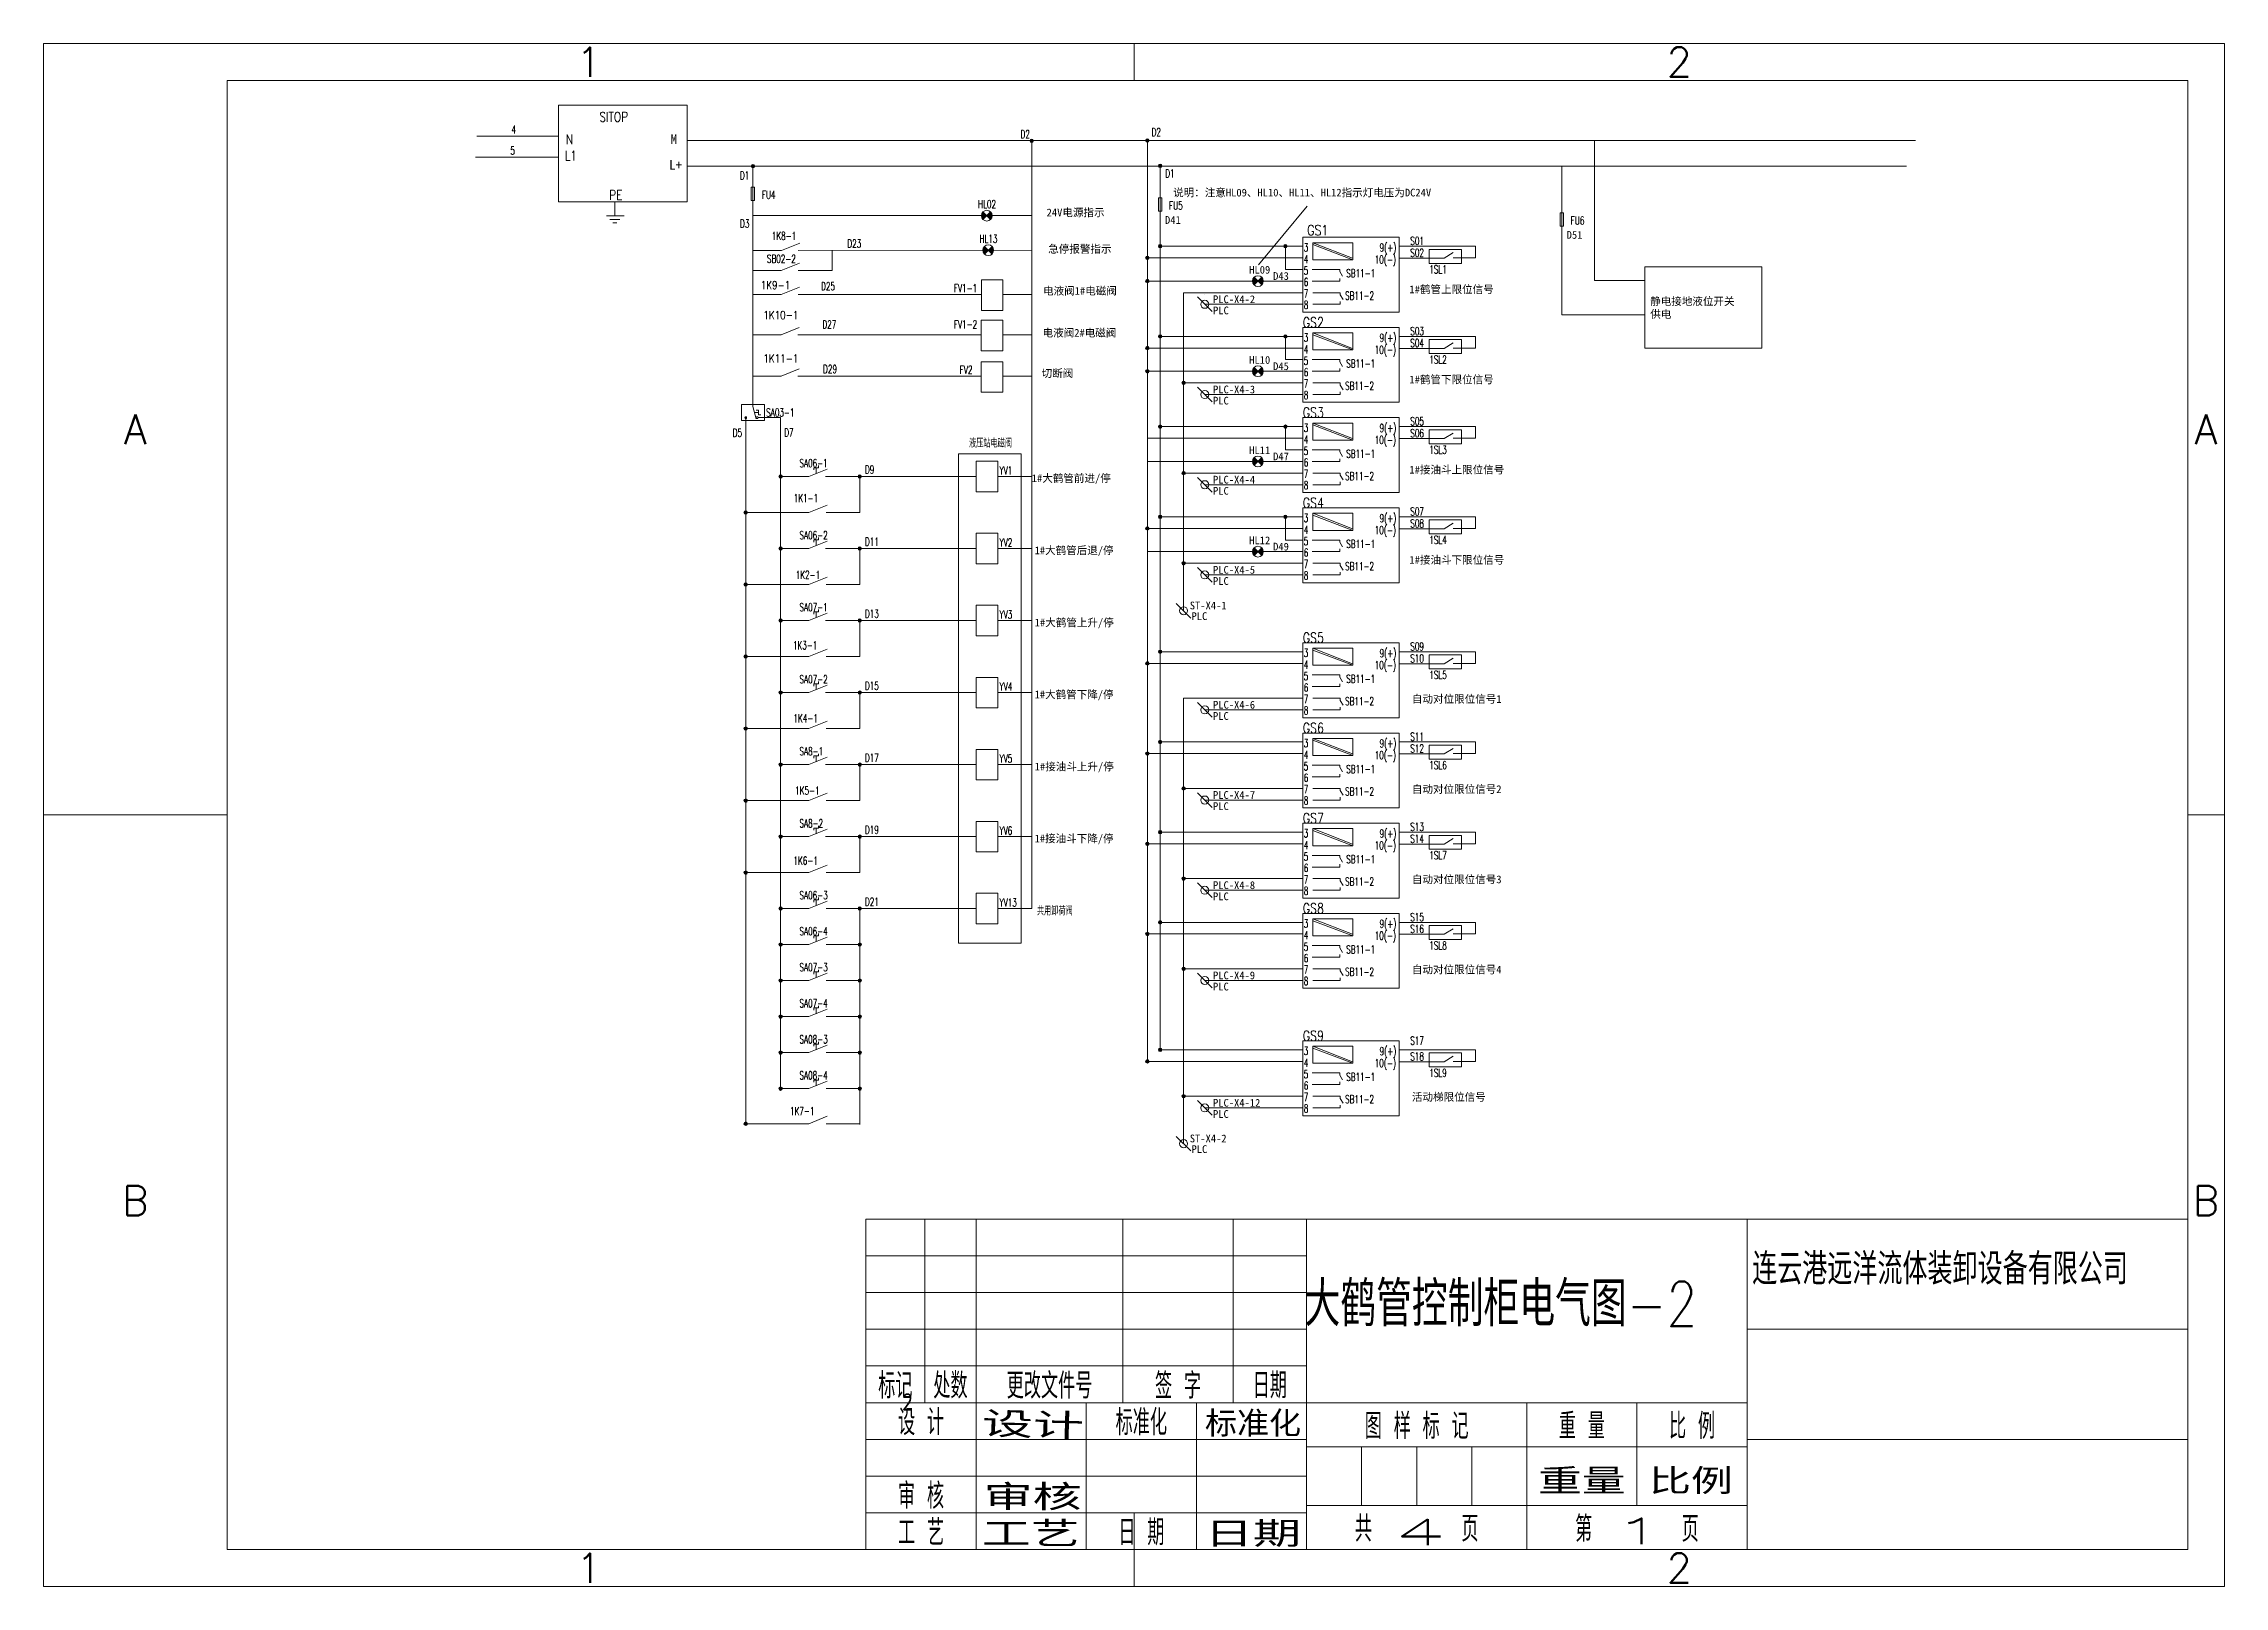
# Model space of a CAD drawing. Extents: x 203679 to 214036, y 136691 to 148845.
# Drawn here: x 209161 to 214036, y 141236 to 144684 of the extents above; entities that cross this region are included whole.
import ezdxf
from ezdxf.enums import TextEntityAlignment as Align

# ---------------------------------------------------------------- set-up
doc = ezdxf.new("R2010")
doc.units = 0
doc.header["$LTSCALE"] = 10
doc.linetypes.add('DASHED', pattern=[0.75, 0.5, -0.25])
doc.layers.get('0').update_dxf_attribs({"linetype": 'CONTINUOUS'})
for name, color, linetype in [('1轮廓实线层', 7, 'CONTINUOUS'), ('2细线层', 4, 'CONTINUOUS'), ('4虚线层', 6, 'DASHED'), ('6文字层', 3, 'CONTINUOUS'), ('Ï¸êμÏß', 1, 'CONTINUOUS'), ('图框层', 7, 'CONTINUOUS')]:
    doc.layers.add(name, color=color, linetype=linetype)
doc.layers.add('AUDIT_I_061228083857-0', color=7, linetype='CONTINUOUS', lineweight=50)
doc.layers.add('′ÖêμÏß', color=7, linetype='CONTINUOUS', lineweight=50)
doc.styles.add('PC_TEXTSTYLE', font='romans.shx', dxfattribs={"width": 0.8, "bigfont": 'hzfs.shx'})
doc.styles.get("Standard").update_dxf_attribs({"font": 'txt.shx', "bigfont": 'hztxt.shx'})
doc.styles.add('宋体', font='SimSun.ttf')

msp = doc.modelspace()

# ---------------------------------------------------------------- texts
at = {"color": 0, "linetype": 'ByBlock', "lineweight": 13, "attachment_point": 1, "style": 'PC_TEXTSTYLE'}
for s, insert, char_height, width in [('SITOP', (210403.04, 144530.71), 21.6, 369.1856), ('N', (210328.09, 144480.47), 21.6, 179.2487), ('L1', (210325.58, 144444.45), 21.6, 48.817), ('PE', (210424.97, 144356.34), 21.6, 172.2141), ('GS1', (211985.52, 144278.1), 22.68, 37.0614), ('GS2', (211975.61, 144072.1), 22.68, 37.0614), ('GS3', (211975.61, 143870.54), 22.68, 37.0614), ('GS4', (211975.61, 143668.99), 22.68, 37.0614), ('GS5', (211975.61, 143367.42), 22.68, 37.0614), ('GS6', (211975.61, 143165.87), 22.68, 37.0614), ('GS7', (211975.61, 142964.32), 22.68, 37.0614), ('GS8', (211975.61, 142762.76), 22.68, 37.0614), ('GS9', (211975.61, 142478.03), 22.68, 37.0614)]:
    msp.add_mtext(s, dxfattribs=dict(at, insert=insert, char_height=char_height, width=width))
at = {"layer": '6文字层', "color": 0, "linetype": 'ByBlock', "lineweight": 13, "style": 'PC_TEXTSTYLE'}
for s, p in [('1', (210379.45, 144642.6)), ('2', (212817.23, 144642.6)), ('A', (209365.76, 143821.8)), ('A', (213995.07, 143821.8)), ('B', (209365.76, 142098.12)), ('B', (213995.07, 142098.12)), ('1', (210379.45, 141277.32)), ('2', (212817.23, 141277.32))]:
    msp.add_text(s, height=65.66, dxfattribs=at).set_placement(p, align=Align.MIDDLE)
at = {"layer": '6文字层', "color": 0, "linetype": 'ByBlock', "lineweight": 13, "style": 'PC_TEXTSTYLE', "width": 0.66}
for s, p in [('4', (210206.44, 144482.9)), ('D2', (211344.68, 144472.38)), ('D2', (211637.63, 144476.89)), ('D2', (211637.63, 144476.89)), ('5', (210204.08, 144435.76)), ('D1', (210717.43, 144380.08)), ('D1', (211668.42, 144384.59)), ('D1', (211668.42, 144384.59)), ('FU4', (210766.34, 144336.79)), ('HL02', (211249.76, 144315.91)), ('FU5', (211676.72, 144312.71)), ('D3', (210717.65, 144272.48)), ('FU6', (212574.69, 144279.4)), ('1K8-1', (210788.52, 144244.99)), ('D23', (210957.52, 144227.8)), ('HL13', (211252.99, 144238.62)), ('3', (211977.82, 144219.32)), ('9(+)', (212147.46, 144218.8)), ('S01', (212215.97, 144233.8)), ('S02', (212215.97, 144207.2)), ('SB02-2', (210777.63, 144193.88)), ('5', (211977.77, 144167.53)), ('4', (211978.16, 144193.06)), ('SB11-1', (212072.84, 144161.43)), ('10(-)', (212136.53, 144192.17)), ('1SL1', (212258.45, 144170.26)), ('D25', (210898.83, 144132.41)), ('FV1-1', (211195.74, 144128.21)), ('7', (211977.87, 144116.46)), ('6', (211977.87, 144141.99)), ('SB11-2', (212070.33, 144111.45)), ('8', (211977.87, 144090.93)), ('D27', (210901.82, 144047.16)), ('FV1-2', (211195.74, 144047.24)), ('3', (211977.82, 144017.77)), ('9(+)', (212147.46, 144017.24)), ('S03', (212215.97, 144032.25)), ('5', (211977.77, 143965.97)), ('4', (211978.16, 143991.5)), ('SB11-1', (212072.84, 143959.88)), ('10(-)', (212136.53, 143990.61)), ('S04', (212215.97, 144005.65)), ('1SL2', (212258.45, 143968.71)), ('D29', (210903.23, 143947.53)), ('FV2', (211208.76, 143946.02)), ('7', (211977.87, 143914.91)), ('6', (211977.87, 143940.44)), ('SB11-2', (212070.33, 143909.9)), ('8', (211977.87, 143889.37)), ('SA03-1', (210775.98, 143850.38)), ('3', (211977.82, 143816.21)), ('9(+)', (212147.46, 143815.69)), ('S05', (212215.97, 143830.7)), ('D5', (210701.18, 143805.2)), ('D7', (210816.44, 143805.47)), ('液压站电磁阀', (211229.47, 143781.14)), ('5', (211977.77, 143764.42)), ('4', (211978.16, 143789.95)), ('10(-)', (212136.53, 143789.06)), ('S06', (212215.97, 143804.09)), ('1SL3', (212258.45, 143767.15)), ('SA06-1', (210850.38, 143737.21)), ('D9', (210996.85, 143722.71)), ('YV1', (211297.68, 143720.87)), ('7', (211977.87, 143713.35)), ('6', (211977.87, 143738.88)), ('SB11-1', (212072.84, 143758.32)), ('8', (211977.87, 143687.82)), ('SB11-2', (212070.33, 143708.34)), ('1K1-1', (210837.6, 143659.1)), ('9(+)', (212147.46, 143614.13)), ('S07', (212215.97, 143629.14)), ('SA06-2', (210850.38, 143576.23)), ('3', (211977.82, 143614.66)), ('4', (211978.16, 143588.4)), ('10(-)', (212136.53, 143587.51)), ('S08', (212215.97, 143602.54)), ('D11', (210996.85, 143561.73)), ('YV2', (211297.68, 143559.89)), ('5', (211977.77, 143562.86)), ('6', (211977.87, 143537.33)), ('SB11-1', (212072.84, 143556.77)), ('1SL4', (212258.45, 143565.6)), ('1K2-1', (210842, 143487.46)), ('7', (211977.87, 143511.8)), ('8', (211977.87, 143486.27)), ('SB11-2', (212070.33, 143506.79)), ('SA07-1', (210850.38, 143415.25)), ('D13', (210996.85, 143400.76)), ('YV3', (211297.68, 143398.91)), ('1K3-1', (210835.7, 143330.07)), ('S09', (212215.97, 143327.58)), ('3', (211977.82, 143313.09)), ('4', (211978.16, 143286.83)), ('10(-)', (212136.53, 143285.94)), ('9(+)', (212147.46, 143312.57)), ('S10', (212215.97, 143300.98)), ('SA07-2', (210850.38, 143254.27)), ('D15', (210996.85, 143239.78)), ('YV4', (211297.68, 143237.94)), ('5', (211977.77, 143261.3)), ('6', (211977.87, 143235.77)), ('SB11-1', (212072.84, 143255.2)), ('1SL5', (212258.45, 143264.03)), ('7', (211977.87, 143210.23)), ('8', (211977.87, 143184.7)), ('SB11-2', (212070.33, 143205.22)), ('1K4-1', (210836.99, 143167.02)), ('SA8-1', (210850.38, 143093.29)), ('3', (211977.82, 143111.54)), ('4', (211978.16, 143085.28)), ('10(-)', (212136.53, 143084.39)), ('9(+)', (212147.46, 143111.02)), ('S11', (212215.97, 143126.02)), ('S12', (212215.97, 143099.42)), ('D17', (210996.85, 143078.8)), ('YV5', (211297.68, 143076.96)), ('5', (211977.77, 143059.75)), ('6', (211977.87, 143034.21)), ('SB11-1', (212072.84, 143053.65)), ('1SL6', (212258.45, 143062.48)), ('1K5-1', (210840.78, 143005.6)), ('7', (211977.87, 143008.68)), ('8', (211977.87, 142983.15)), ('SB11-2', (212070.33, 143003.67)), ('SA8-2', (210850.38, 142932.32)), ('D19', (210996.85, 142917.82)), ('YV6', (211297.68, 142915.98)), ('3', (211977.82, 142909.99)), ('10(-)', (212136.53, 142882.83)), ('9(+)', (212147.46, 142909.46)), ('S13', (212215.97, 142924.47)), ('S14', (212215.97, 142897.87)), ('1K6-1', (210836.93, 142848.88)), ('5', (211977.77, 142858.19)), ('4', (211978.16, 142883.72)), ('SB11-1', (212072.84, 142852.1)), ('1SL7', (212258.45, 142860.93)), ('7', (211977.87, 142807.13)), ('6', (211977.87, 142832.66)), ('SB11-2', (212070.33, 142802.12)), ('SA06-3', (210850.38, 142771.64)), ('D21', (210996.85, 142757.14)), ('YV13', (211297.68, 142755.3)), ('8', (211977.87, 142781.59)), ('SA06-4', (210850.38, 142691.15)), ('共用卸荷阀', (211381.28, 142735.97)), ('3', (211977.82, 142708.43)), ('9(+)', (212147.46, 142707.91)), ('S15', (212215.97, 142722.92)), ('S16', (212215.97, 142696.31)), ('5', (211977.77, 142656.64)), ('4', (211978.16, 142682.17)), ('SB11-1', (212072.84, 142650.54)), ('10(-)', (212136.53, 142681.28)), ('1SL8', (212258.45, 142659.37)), ('SA07-3', (210850.38, 142610.66)), ('7', (211977.87, 142605.57)), ('6', (211977.87, 142631.1)), ('SB11-2', (212070.33, 142600.56)), ('8', (211977.87, 142580.04)), ('SA07-4', (210850.38, 142530.17)), ('SA08-3', (210850.38, 142449.68)), ('S17', (212215.97, 142446.68)), ('3', (211977.82, 142423.7)), ('4', (211978.16, 142397.44)), ('10(-)', (212136.53, 142396.55)), ('9(+)', (212147.46, 142423.18)), ('S18', (212215.97, 142411.58)), ('SA08-4', (210850.38, 142369.19)), ('5', (211977.77, 142371.91)), ('SB11-1', (212072.84, 142365.81)), ('1SL9', (212258.45, 142374.64)), ('7', (211977.87, 142320.84)), ('6', (211977.87, 142346.37)), ('SB11-2', (212070.33, 142315.83)), ('1K7-1', (210829.37, 142289.42)), ('8', (211977.87, 142295.31))]:
    msp.add_text(s, height=18, dxfattribs=at).set_placement(p)
at = {"layer": '6文字层', "color": 0, "linetype": 'ByBlock', "lineweight": 13, "style": '宋体'}
for s, height, p in [('M', 21.6, (210562.29, 144459.16)), ('L+', 21.6, (210558.69, 144401.73)), ('24V电源指示', 17.28, (211402.9, 144297.71)), ('说明：注意HL09、HL10、HL11、HL12指示灯电压为DC24V', 17.28, (211685.88, 144342.19)), ('D41', 17.28, (211667.67, 144280.95)), ('急停报警指示', 17.28, (211406.58, 144216.22)), ('D51', 17.28, (212565.64, 144247.64)), ('HL09', 17.28, (211855.91, 144169.72)), ('D43', 17.28, (211909.34, 144155.74)), ('电液阀1#电磁阀', 17.28, (211395.05, 144122.53)), ('PLC-X4-2', 17.28, (211775, 144103.82)), ('1#鹤管上限位信号', 17.28, (212214.05, 144126)), ('PLC', 17.28, (211775, 144078.83)), ('电液阀2#电磁阀', 17.28, (211394, 144028.82)), ('HL10', 17.28, (211855.91, 143968.16)), ('切断阀', 17.28, (211391.92, 143938.24)), ('D45', 17.28, (211909.34, 143954.19)), ('1#鹤管下限位信号', 17.28, (212214.05, 143924.45)), ('PLC-X4-3', 17.28, (211775, 143902.27)), ('PLC', 17.28, (211775, 143877.28)), ('HL11', 17.28, (211855.91, 143766.61)), ('D47', 17.28, (211909.34, 143752.63)), ('1#接油斗上限位信号', 17.28, (212214.05, 143722.89)), ('1#大鹤管前进/停', 17.28, (211369.77, 143703.9)), ('PLC-X4-4', 17.28, (211775, 143700.71)), ('PLC', 17.28, (211775, 143675.72)), ('1#大鹤管后退/停', 17.28, (211376.07, 143542.65)), ('HL12', 17.28, (211855.91, 143565.05)), ('D49', 17.28, (211909.34, 143551.08)), ('1#接油斗下限位信号', 17.28, (212214.05, 143521.34)), ('PLC-X4-5', 17.28, (211775, 143499.16)), ('PLC', 17.28, (211775, 143474.17)), ('1#大鹤管上升/停', 17.28, (211376.31, 143381.38)), ('ST-X4-1', 17.28, (211723.04, 143419.46)), ('PLC', 17.28, (211726.88, 143395.7)), ('1#大鹤管下降/停', 17.28, (211376.07, 143220.7)), ('PLC-X4-6', 17.28, (211775, 143197.59)), ('自动对位限位信号1', 17.28, (212219.73, 143210.56)), ('PLC', 17.28, (211775, 143172.6)), ('1#接油斗上升/停', 17.28, (211376.31, 143059.43)), ('PLC-X4-7', 17.28, (211775, 142996.04)), ('自动对位限位信号2', 17.28, (212219.73, 143009)), ('PLC', 17.28, (211775, 142971.05)), ('1#接油斗下降/停', 17.28, (211376.07, 142898.74)), ('PLC-X4-8', 17.28, (211775, 142794.49)), ('自动对位限位信号3', 17.28, (212219.73, 142807.45)), ('PLC', 17.28, (211775, 142769.5)), ('PLC-X4-9', 17.28, (211775, 142592.93)), ('自动对位限位信号4', 17.28, (212219.73, 142605.9)), ('PLC', 17.28, (211775, 142567.94)), ('PLC-X4-12', 17.28, (211775, 142308.2)), ('活动梯限位信号', 17.28, (212219.73, 142321.17)), ('PLC', 17.28, (211775, 142283.21)), ('ST-X4-2', 17.28, (211723.04, 142228.5)), ('PLC', 17.28, (211726.88, 142204.75))]:
    msp.add_text(s, height=height, dxfattribs=at).set_placement(p)
at = {"layer": '6文字层', "color": 0, "linetype": 'ByBlock', "lineweight": 13, "style": 'PC_TEXTSTYLE', "width": 0.667}
for s, p in [('标记', (211064.82, 141687.72)), ('处数', (211187.94, 141687.72)), (' 更改文件号 ', (211409.55, 141687.72)), (' 签 字 ', (211696.83, 141687.72)), (' 日期 ', (211902.03, 141687.72)), (' 设 计 ', (211122.27, 141605.72)), (' 标准化 ', (211614.75, 141605.72)), (' 图 样 标 记 ', (212230.35, 141597.43)), (' 重 量 ', (212599.71, 141597.43)), (' 比 例 ', (212845.95, 141597.43)), (' 审 核 ', (211122.27, 141441.48)), (' 工 艺 ', (211122.27, 141359.4)), ('共       页', (212230.35, 141367.61)), ('第       页', (212722.83, 141367.61)), (' 日 期 ', (211614.75, 141359.4))]:
    msp.add_text(s, height=57.456, dxfattribs=at).set_placement(p, align=Align.MIDDLE)
at = {"layer": '6文字层', "color": 0, "linetype": 'ByBlock', "lineweight": 13, "attachment_point": 1}
for s, insert, char_height, width, style in [('1K9-1', (210763.87, 144153.03), 18, 468.1962, 'PC_TEXTSTYLE'), ('1K10-1', (210769.63, 144086.19), 18, 468.1962, 'PC_TEXTSTYLE'), ('静电接地液位开关供电', (212752.44, 144116.56), 17.28, 189.326, '宋体'), ('1K11-1', (210769.63, 143989.07), 18, 468.1962, 'PC_TEXTSTYLE')]:
    msp.add_mtext(s, dxfattribs=dict(at, insert=insert, char_height=char_height, width=width, style=style))
at = {"layer": '6文字层', "color": 0, "linetype": 'ByBlock', "lineweight": 13, "style": 'PC_TEXTSTYLE', "width": 2.873784, "flags": 8}
msp.add_attdef('设计', text=' ', height=57.46, rotation=358.46442, dxfattribs=at).set_placement((211258.06, 141570.7), (211485.62, 141564.6), align=Align.FIT)
at = {"layer": '6文字层', "color": 0, "linetype": 'ByBlock', "lineweight": 13, "style": 'PC_TEXTSTYLE', "flags": 8}
for tag, width, p, p2 in [('标准化', 1.756036, (211757, 141570.7), (211971.77, 141570.7)), ('重量', 2.448074, (212501.93, 141442.17), (212697.4, 141442.17)), ('比例', 2.367734, (212749.86, 141442.17), (212937.41, 141442.17)), ('审核', 2.723972, (211262, 141406.46), (211481.23, 141406.46)), ('工艺', 2.851598, (211258.36, 141324.45), (211477.01, 141324.45)), ('日期', 2.733185, (211757, 141324.45), (211971.77, 141324.45)), ('4', 2.342578, (212179.91, 141328.62), (212295.28, 141328.62)), ('1', 3.885709, (212668.88, 141330.72), (212785.83, 141330.72))]:
    msp.add_attdef(tag, text='', height=57.46, dxfattribs=dict(at, width=width)).set_placement(p, p2, align=Align.FIT)
at = {"layer": 'AUDIT_I_061228083857-0', "color": 0, "linetype": 'ByBlock', "lineweight": 13, "insert": (211979.7, 141917.46), "char_height": 100, "width": 1192.1772, "attachment_point": 1, "style": 'PC_TEXTSTYLE'}
msp.add_mtext('大鹤管控制柜电气图-2', dxfattribs=at)
at = {"layer": 'Ï¸êμÏß', "color": 0, "linetype": 'ByBlock', "lineweight": 13, "width": 0.8}
msp.add_text('2', height=35, dxfattribs=at).set_placement((211091.83, 141648.34), align=Align.MIDDLE)
at = {"layer": '′ÖêμÏß', "color": 0, "linetype": 'ByBlock', "lineweight": 13, "insert": (212980.39, 141980.65), "char_height": 70, "width": 985, "attachment_point": 1, "style": 'PC_TEXTSTYLE'}
msp.add_mtext('连云港远洋流体装卸设备有限公司', dxfattribs=at)

# ---------------------------------------------------------------- hatches: boundary and pattern name
at = {"layer": '1轮廓实线层', "linetype": 'ByBlock', "lineweight": 13}
for points in [[(211373.64, 144466.46), (211373.59, 144467.07), (211373.45, 144467.66), (211373.22, 144468.22), (211372.9, 144468.74), (211372.5, 144469.21), (211372.04, 144469.6), (211371.52, 144469.92), (211370.96, 144470.16), (211370.36, 144470.3), (211369.75, 144470.35), (211369.15, 144470.3), (211368.55, 144470.16), (211367.99, 144469.92), (211367.47, 144469.6), (211367.01, 144469.21), (211366.61, 144468.74), (211366.29, 144468.22), (211366.06, 144467.66), (211365.91, 144467.07), (211365.87, 144466.46), (211365.91, 144465.85), (211366.06, 144465.26), (211366.29, 144464.69), (211366.61, 144464.17), (211367.01, 144463.71), (211367.47, 144463.31), (211367.99, 144462.99), (211368.55, 144462.76), (211369.15, 144462.62), (211369.75, 144462.57), (211370.36, 144462.62), (211370.96, 144462.76), (211371.52, 144462.99), (211372.04, 144463.31), (211372.5, 144463.71), (211372.9, 144464.17), (211373.22, 144464.69), (211373.45, 144465.26), (211373.59, 144465.85)], [(211632.08, 144467.08), (211632.03, 144467.69), (211631.88, 144468.28), (211631.65, 144468.85), (211631.33, 144469.37), (211630.94, 144469.83), (211630.47, 144470.23), (211629.95, 144470.54), (211629.39, 144470.78), (211628.8, 144470.92), (211628.19, 144470.97), (211627.58, 144470.92), (211626.99, 144470.78), (211626.42, 144470.54), (211625.9, 144470.23), (211625.44, 144469.83), (211625.04, 144469.37), (211624.72, 144468.85), (211624.49, 144468.28), (211624.35, 144467.69), (211624.3, 144467.08), (211624.35, 144466.47), (211624.49, 144465.88), (211624.72, 144465.32), (211625.04, 144464.8), (211625.44, 144464.33), (211625.9, 144463.94), (211626.42, 144463.62), (211626.99, 144463.38), (211627.58, 144463.24), (211628.19, 144463.19), (211628.8, 144463.24), (211629.39, 144463.38), (211629.95, 144463.62), (211630.47, 144463.94), (211630.94, 144464.33), (211631.33, 144464.8), (211631.65, 144465.32), (211631.88, 144465.88), (211632.03, 144466.47)], [(211632.08, 144467.08), (211632.03, 144467.69), (211631.88, 144468.28), (211631.65, 144468.85), (211631.33, 144469.37), (211630.94, 144469.83), (211630.47, 144470.23), (211629.95, 144470.54), (211629.39, 144470.78), (211628.8, 144470.92), (211628.19, 144470.97), (211627.58, 144470.92), (211626.99, 144470.78), (211626.42, 144470.54), (211625.9, 144470.23), (211625.44, 144469.83), (211625.04, 144469.37), (211624.72, 144468.85), (211624.49, 144468.28), (211624.35, 144467.69), (211624.3, 144467.08), (211624.35, 144466.47), (211624.49, 144465.88), (211624.72, 144465.32), (211625.04, 144464.8), (211625.44, 144464.33), (211625.9, 144463.94), (211626.42, 144463.62), (211626.99, 144463.38), (211627.58, 144463.24), (211628.19, 144463.19), (211628.8, 144463.24), (211629.39, 144463.38), (211629.95, 144463.62), (211630.47, 144463.94), (211630.94, 144464.33), (211631.33, 144464.8), (211631.65, 144465.32), (211631.88, 144465.88), (211632.03, 144466.47)], [(211660.71, 144410.44), (211660.66, 144411.05), (211660.52, 144411.64), (211660.28, 144412.21), (211659.97, 144412.73), (211659.57, 144413.19), (211659.11, 144413.59), (211658.58, 144413.91), (211658.02, 144414.14), (211657.43, 144414.28), (211656.82, 144414.33), (211656.21, 144414.28), (211655.62, 144414.14), (211655.05, 144413.91), (211654.53, 144413.59), (211654.07, 144413.19), (211653.67, 144412.73), (211653.36, 144412.21), (211653.12, 144411.64), (211652.98, 144411.05), (211652.93, 144410.44), (211652.98, 144409.84), (211653.12, 144409.24), (211653.36, 144408.68), (211653.67, 144408.16), (211654.07, 144407.69), (211654.53, 144407.3), (211655.05, 144406.98), (211655.62, 144406.75), (211656.21, 144406.6), (211656.82, 144406.56), (211657.43, 144406.6), (211658.02, 144406.75), (211658.58, 144406.98), (211659.11, 144407.3), (211659.57, 144407.69), (211659.97, 144408.16), (211660.28, 144408.68), (211660.52, 144409.24), (211660.66, 144409.84)], [(211660.71, 144410.44), (211660.66, 144411.05), (211660.52, 144411.64), (211660.28, 144412.21), (211659.97, 144412.73), (211659.57, 144413.19), (211659.11, 144413.59), (211658.58, 144413.91), (211658.02, 144414.14), (211657.43, 144414.28), (211656.82, 144414.33), (211656.21, 144414.28), (211655.62, 144414.14), (211655.05, 144413.91), (211654.53, 144413.59), (211654.07, 144413.19), (211653.67, 144412.73), (211653.36, 144412.21), (211653.12, 144411.64), (211652.98, 144411.05), (211652.93, 144410.44), (211652.98, 144409.84), (211653.12, 144409.24), (211653.36, 144408.68), (211653.67, 144408.16), (211654.07, 144407.69), (211654.53, 144407.3), (211655.05, 144406.98), (211655.62, 144406.75), (211656.21, 144406.6), (211656.82, 144406.56), (211657.43, 144406.6), (211658.02, 144406.75), (211658.58, 144406.98), (211659.11, 144407.3), (211659.57, 144407.69), (211659.97, 144408.16), (211660.28, 144408.68), (211660.52, 144409.24), (211660.66, 144409.84)], [(210750.27, 144409.82), (210750.22, 144410.43), (210750.08, 144411.02), (210749.85, 144411.59), (210749.53, 144412.11), (210749.13, 144412.57), (210748.67, 144412.97), (210748.15, 144413.29), (210747.59, 144413.52), (210746.99, 144413.66), (210746.38, 144413.71), (210745.78, 144413.66), (210745.18, 144413.52), (210744.62, 144413.29), (210744.1, 144412.97), (210743.64, 144412.57), (210743.24, 144412.11), (210742.92, 144411.59), (210742.69, 144411.02), (210742.54, 144410.43), (210742.5, 144409.82), (210742.54, 144409.21), (210742.69, 144408.62), (210742.92, 144408.06), (210743.24, 144407.54), (210743.64, 144407.07), (210744.1, 144406.68), (210744.62, 144406.36), (210745.18, 144406.12), (210745.78, 144405.98), (210746.38, 144405.93), (210746.99, 144405.98), (210747.59, 144406.12), (210748.15, 144406.36), (210748.67, 144406.68), (210749.13, 144407.07), (210749.53, 144407.54), (210749.85, 144408.06), (210750.08, 144408.62), (210750.22, 144409.21)], [(211660.71, 144230.96), (211660.66, 144231.57), (211660.52, 144232.16), (211660.28, 144232.73), (211659.97, 144233.25), (211659.57, 144233.71), (211659.11, 144234.11), (211658.58, 144234.43), (211658.02, 144234.66), (211657.43, 144234.8), (211656.82, 144234.85), (211656.21, 144234.8), (211655.62, 144234.66), (211655.05, 144234.43), (211654.53, 144234.11), (211654.07, 144233.71), (211653.67, 144233.25), (211653.36, 144232.73), (211653.12, 144232.16), (211652.98, 144231.57), (211652.93, 144230.96), (211652.98, 144230.35), (211653.12, 144229.76), (211653.36, 144229.2), (211653.67, 144228.68), (211654.07, 144228.21), (211654.53, 144227.82), (211655.05, 144227.5), (211655.62, 144227.26), (211656.21, 144227.12), (211656.82, 144227.07), (211657.43, 144227.12), (211658.02, 144227.26), (211658.58, 144227.5), (211659.11, 144227.82), (211659.57, 144228.21), (211659.97, 144228.68), (211660.28, 144229.2), (211660.52, 144229.76), (211660.66, 144230.35)], [(211940.78, 144230.96), (211940.73, 144231.57), (211940.59, 144232.16), (211940.36, 144232.73), (211940.04, 144233.25), (211939.64, 144233.71), (211939.18, 144234.11), (211938.66, 144234.43), (211938.09, 144234.66), (211937.5, 144234.8), (211936.89, 144234.85), (211936.28, 144234.8), (211935.69, 144234.66), (211935.13, 144234.43), (211934.61, 144234.11), (211934.14, 144233.71), (211933.75, 144233.25), (211933.43, 144232.73), (211933.19, 144232.16), (211933.05, 144231.57), (211933, 144230.96), (211933.05, 144230.35), (211933.19, 144229.76), (211933.43, 144229.2), (211933.75, 144228.68), (211934.14, 144228.21), (211934.61, 144227.82), (211935.13, 144227.5), (211935.69, 144227.26), (211936.28, 144227.12), (211936.89, 144227.07), (211937.5, 144227.12), (211938.09, 144227.26), (211938.66, 144227.5), (211939.18, 144227.82), (211939.64, 144228.21), (211940.04, 144228.68), (211940.36, 144229.2), (211940.59, 144229.76), (211940.73, 144230.35)], [(211632.08, 144205), (211632.03, 144205.61), (211631.88, 144206.2), (211631.65, 144206.77), (211631.33, 144207.29), (211630.94, 144207.75), (211630.47, 144208.15), (211629.95, 144208.47), (211629.39, 144208.7), (211628.8, 144208.84), (211628.19, 144208.89), (211627.58, 144208.84), (211626.99, 144208.7), (211626.42, 144208.47), (211625.9, 144208.15), (211625.44, 144207.75), (211625.04, 144207.29), (211624.72, 144206.77), (211624.49, 144206.2), (211624.35, 144205.61), (211624.3, 144205), (211624.35, 144204.39), (211624.49, 144203.8), (211624.72, 144203.24), (211625.04, 144202.72), (211625.44, 144202.25), (211625.9, 144201.86), (211626.42, 144201.54), (211626.99, 144201.3), (211627.58, 144201.16), (211628.19, 144201.11), (211628.8, 144201.16), (211629.39, 144201.3), (211629.95, 144201.54), (211630.47, 144201.86), (211630.94, 144202.25), (211631.33, 144202.72), (211631.65, 144203.24), (211631.88, 144203.8), (211632.03, 144204.39)], [(211632.08, 144153.08), (211632.03, 144153.69), (211631.88, 144154.28), (211631.65, 144154.84), (211631.33, 144155.36), (211630.94, 144155.83), (211630.47, 144156.22), (211629.95, 144156.54), (211629.39, 144156.78), (211628.8, 144156.92), (211628.19, 144156.97), (211627.58, 144156.92), (211626.99, 144156.78), (211626.42, 144156.54), (211625.9, 144156.22), (211625.44, 144155.83), (211625.04, 144155.36), (211624.72, 144154.84), (211624.49, 144154.28), (211624.35, 144153.69), (211624.3, 144153.08), (211624.35, 144152.47), (211624.49, 144151.88), (211624.72, 144151.31), (211625.04, 144150.79), (211625.44, 144150.33), (211625.9, 144149.93), (211626.42, 144149.61), (211626.99, 144149.38), (211627.58, 144149.24), (211628.19, 144149.19), (211628.8, 144149.24), (211629.39, 144149.38), (211629.95, 144149.61), (211630.47, 144149.93), (211630.94, 144150.33), (211631.33, 144150.79), (211631.65, 144151.31), (211631.88, 144151.88), (211632.03, 144152.47)], [(211660.71, 144029.41), (211660.66, 144030.02), (211660.52, 144030.61), (211660.28, 144031.17), (211659.97, 144031.69), (211659.57, 144032.16), (211659.11, 144032.55), (211658.58, 144032.87), (211658.02, 144033.11), (211657.43, 144033.25), (211656.82, 144033.3), (211656.21, 144033.25), (211655.62, 144033.11), (211655.05, 144032.87), (211654.53, 144032.55), (211654.07, 144032.16), (211653.67, 144031.69), (211653.36, 144031.17), (211653.12, 144030.61), (211652.98, 144030.02), (211652.93, 144029.41), (211652.98, 144028.8), (211653.12, 144028.21), (211653.36, 144027.64), (211653.67, 144027.12), (211654.07, 144026.66), (211654.53, 144026.26), (211655.05, 144025.94), (211655.62, 144025.71), (211656.21, 144025.57), (211656.82, 144025.52), (211657.43, 144025.57), (211658.02, 144025.71), (211658.58, 144025.94), (211659.11, 144026.26), (211659.57, 144026.66), (211659.97, 144027.12), (211660.28, 144027.64), (211660.52, 144028.21), (211660.66, 144028.8)], [(211940.78, 144029.41), (211940.73, 144030.02), (211940.59, 144030.61), (211940.36, 144031.17), (211940.04, 144031.69), (211939.64, 144032.16), (211939.18, 144032.55), (211938.66, 144032.87), (211938.09, 144033.11), (211937.5, 144033.25), (211936.89, 144033.3), (211936.28, 144033.25), (211935.69, 144033.11), (211935.13, 144032.87), (211934.61, 144032.55), (211934.14, 144032.16), (211933.75, 144031.69), (211933.43, 144031.17), (211933.19, 144030.61), (211933.05, 144030.02), (211933, 144029.41), (211933.05, 144028.8), (211933.19, 144028.21), (211933.43, 144027.64), (211933.75, 144027.12), (211934.14, 144026.66), (211934.61, 144026.26), (211935.13, 144025.94), (211935.69, 144025.71), (211936.28, 144025.57), (211936.89, 144025.52), (211937.5, 144025.57), (211938.09, 144025.71), (211938.66, 144025.94), (211939.18, 144026.26), (211939.64, 144026.66), (211940.04, 144027.12), (211940.36, 144027.64), (211940.59, 144028.21), (211940.73, 144028.8)], [(211632.08, 144003.45), (211632.03, 144004.06), (211631.88, 144004.65), (211631.65, 144005.21), (211631.33, 144005.73), (211630.94, 144006.2), (211630.47, 144006.59), (211629.95, 144006.91), (211629.39, 144007.14), (211628.8, 144007.29), (211628.19, 144007.33), (211627.58, 144007.29), (211626.99, 144007.14), (211626.42, 144006.91), (211625.9, 144006.59), (211625.44, 144006.2), (211625.04, 144005.73), (211624.72, 144005.21), (211624.49, 144004.65), (211624.35, 144004.06), (211624.3, 144003.45), (211624.35, 144002.84), (211624.49, 144002.25), (211624.72, 144001.68), (211625.04, 144001.16), (211625.44, 144000.7), (211625.9, 144000.3), (211626.42, 143999.98), (211626.99, 143999.75), (211627.58, 143999.61), (211628.19, 143999.56), (211628.8, 143999.61), (211629.39, 143999.75), (211629.95, 143999.98), (211630.47, 144000.3), (211630.94, 144000.7), (211631.33, 144001.16), (211631.65, 144001.68), (211631.88, 144002.25), (211632.03, 144002.84)], [(211632.08, 143951.52), (211632.03, 143952.13), (211631.88, 143952.73), (211631.65, 143953.29), (211631.33, 143953.81), (211630.94, 143954.27), (211630.47, 143954.67), (211629.95, 143954.99), (211629.39, 143955.22), (211628.8, 143955.36), (211628.19, 143955.41), (211627.58, 143955.36), (211626.99, 143955.22), (211626.42, 143954.99), (211625.9, 143954.67), (211625.44, 143954.27), (211625.04, 143953.81), (211624.72, 143953.29), (211624.49, 143952.73), (211624.35, 143952.13), (211624.3, 143951.52), (211624.35, 143950.92), (211624.49, 143950.32), (211624.72, 143949.76), (211625.04, 143949.24), (211625.44, 143948.78), (211625.9, 143948.38), (211626.42, 143948.06), (211626.99, 143947.83), (211627.58, 143947.68), (211628.19, 143947.64), (211628.8, 143947.68), (211629.39, 143947.83), (211629.95, 143948.06), (211630.47, 143948.38), (211630.94, 143948.78), (211631.33, 143949.24), (211631.65, 143949.76), (211631.88, 143950.32), (211632.03, 143950.92)], [(211713.13, 143925.56), (211713.08, 143926.17), (211712.94, 143926.76), (211712.7, 143927.33), (211712.39, 143927.85), (211711.99, 143928.31), (211711.53, 143928.71), (211711.01, 143929.03), (211710.44, 143929.26), (211709.85, 143929.4), (211709.24, 143929.45), (211708.63, 143929.4), (211708.04, 143929.26), (211707.48, 143929.03), (211706.96, 143928.71), (211706.49, 143928.31), (211706.1, 143927.85), (211705.78, 143927.33), (211705.54, 143926.76), (211705.4, 143926.17), (211705.35, 143925.56), (211705.4, 143924.96), (211705.54, 143924.36), (211705.78, 143923.8), (211706.1, 143923.28), (211706.49, 143922.81), (211706.96, 143922.42), (211707.48, 143922.1), (211708.04, 143921.87), (211708.63, 143921.72), (211709.24, 143921.68), (211709.85, 143921.72), (211710.44, 143921.87), (211711.01, 143922.1), (211711.53, 143922.42), (211711.99, 143922.81), (211712.39, 143923.28), (211712.7, 143923.8), (211712.94, 143924.36), (211713.08, 143924.96)], [(211660.71, 143827.85), (211660.66, 143828.46), (211660.52, 143829.06), (211660.28, 143829.62), (211659.97, 143830.14), (211659.57, 143830.6), (211659.11, 143831), (211658.58, 143831.32), (211658.02, 143831.55), (211657.43, 143831.69), (211656.82, 143831.74), (211656.21, 143831.69), (211655.62, 143831.55), (211655.05, 143831.32), (211654.53, 143831), (211654.07, 143830.6), (211653.67, 143830.14), (211653.36, 143829.62), (211653.12, 143829.06), (211652.98, 143828.46), (211652.93, 143827.85), (211652.98, 143827.25), (211653.12, 143826.65), (211653.36, 143826.09), (211653.67, 143825.57), (211654.07, 143825.11), (211654.53, 143824.71), (211655.05, 143824.39), (211655.62, 143824.16), (211656.21, 143824.01), (211656.82, 143823.97), (211657.43, 143824.01), (211658.02, 143824.16), (211658.58, 143824.39), (211659.11, 143824.71), (211659.57, 143825.11), (211659.97, 143825.57), (211660.28, 143826.09), (211660.52, 143826.65), (211660.66, 143827.25)], [(211940.78, 143827.85), (211940.73, 143828.46), (211940.59, 143829.06), (211940.36, 143829.62), (211940.04, 143830.14), (211939.64, 143830.6), (211939.18, 143831), (211938.66, 143831.32), (211938.09, 143831.55), (211937.5, 143831.69), (211936.89, 143831.74), (211936.28, 143831.69), (211935.69, 143831.55), (211935.13, 143831.32), (211934.61, 143831), (211934.14, 143830.6), (211933.75, 143830.14), (211933.43, 143829.62), (211933.19, 143829.06), (211933.05, 143828.46), (211933, 143827.85), (211933.05, 143827.25), (211933.19, 143826.65), (211933.43, 143826.09), (211933.75, 143825.57), (211934.14, 143825.11), (211934.61, 143824.71), (211935.13, 143824.39), (211935.69, 143824.16), (211936.28, 143824.01), (211936.89, 143823.97), (211937.5, 143824.01), (211938.09, 143824.16), (211938.66, 143824.39), (211939.18, 143824.71), (211939.64, 143825.11), (211940.04, 143825.57), (211940.36, 143826.09), (211940.59, 143826.65), (211940.73, 143827.25)], [(210812.19, 143716.49), (210812.14, 143717.1), (210812, 143717.69), (210811.76, 143718.25), (210811.44, 143718.77), (210811.05, 143719.24), (210810.58, 143719.63), (210810.06, 143719.95), (210809.5, 143720.19), (210808.91, 143720.33), (210808.3, 143720.38), (210807.69, 143720.33), (210807.1, 143720.19), (210806.53, 143719.95), (210806.01, 143719.63), (210805.55, 143719.24), (210805.15, 143718.77), (210804.83, 143718.25), (210804.6, 143717.69), (210804.46, 143717.1), (210804.41, 143716.49), (210804.46, 143715.88), (210804.6, 143715.29), (210804.83, 143714.72), (210805.15, 143714.2), (210805.55, 143713.74), (210806.01, 143713.34), (210806.53, 143713.02), (210807.1, 143712.79), (210807.69, 143712.65), (210808.3, 143712.6), (210808.91, 143712.65), (210809.5, 143712.79), (210810.06, 143713.02), (210810.58, 143713.34), (210811.05, 143713.74), (210811.44, 143714.2), (210811.76, 143714.72), (210812, 143715.29), (210812.14, 143715.88)], [(210989.09, 143716.49), (210989.04, 143717.1), (210988.9, 143717.69), (210988.66, 143718.25), (210988.34, 143718.77), (210987.95, 143719.24), (210987.48, 143719.63), (210986.96, 143719.95), (210986.4, 143720.19), (210985.81, 143720.33), (210985.2, 143720.38), (210984.59, 143720.33), (210984, 143720.19), (210983.43, 143719.95), (210982.91, 143719.63), (210982.45, 143719.24), (210982.05, 143718.77), (210981.73, 143718.25), (210981.5, 143717.69), (210981.36, 143717.1), (210981.31, 143716.49), (210981.36, 143715.88), (210981.5, 143715.29), (210981.73, 143714.72), (210982.05, 143714.2), (210982.45, 143713.74), (210982.91, 143713.34), (210983.43, 143713.02), (210984, 143712.79), (210984.59, 143712.65), (210985.2, 143712.6), (210985.81, 143712.65), (210986.4, 143712.79), (210986.96, 143713.02), (210987.48, 143713.34), (210987.95, 143713.74), (210988.34, 143714.2), (210988.66, 143714.72), (210988.9, 143715.29), (210989.04, 143715.88)], [(211713.13, 143724.01), (211713.08, 143724.62), (211712.94, 143725.21), (211712.7, 143725.77), (211712.39, 143726.29), (211711.99, 143726.76), (211711.53, 143727.15), (211711.01, 143727.47), (211710.44, 143727.71), (211709.85, 143727.85), (211709.24, 143727.9), (211708.63, 143727.85), (211708.04, 143727.71), (211707.48, 143727.47), (211706.96, 143727.15), (211706.49, 143726.76), (211706.1, 143726.29), (211705.78, 143725.77), (211705.54, 143725.21), (211705.4, 143724.62), (211705.35, 143724.01), (211705.4, 143723.4), (211705.54, 143722.81), (211705.78, 143722.24), (211706.1, 143721.72), (211706.49, 143721.26), (211706.96, 143720.86), (211707.48, 143720.55), (211708.04, 143720.31), (211708.63, 143720.17), (211709.24, 143720.12), (211709.85, 143720.17), (211710.44, 143720.31), (211711.01, 143720.55), (211711.53, 143720.86), (211711.99, 143721.26), (211712.39, 143721.72), (211712.7, 143722.24), (211712.94, 143722.81), (211713.08, 143723.4)], [(210734.09, 143636), (210734.04, 143636.61), (210733.9, 143637.2), (210733.67, 143637.76), (210733.35, 143638.28), (210732.95, 143638.75), (210732.49, 143639.14), (210731.97, 143639.46), (210731.41, 143639.7), (210730.81, 143639.84), (210730.2, 143639.89), (210729.6, 143639.84), (210729, 143639.7), (210728.44, 143639.46), (210727.92, 143639.14), (210727.45, 143638.75), (210727.06, 143638.28), (210726.74, 143637.76), (210726.51, 143637.2), (210726.36, 143636.61), (210726.32, 143636), (210726.36, 143635.39), (210726.51, 143634.8), (210726.74, 143634.23), (210727.06, 143633.71), (210727.45, 143633.25), (210727.92, 143632.85), (210728.44, 143632.54), (210729, 143632.3), (210729.6, 143632.16), (210730.2, 143632.11), (210730.81, 143632.16), (210731.41, 143632.3), (210731.97, 143632.54), (210732.49, 143632.85), (210732.95, 143633.25), (210733.35, 143633.71), (210733.67, 143634.23), (210733.9, 143634.8), (210734.04, 143635.39)], [(211632.08, 143600.34), (211632.03, 143600.95), (211631.88, 143601.54), (211631.65, 143602.1), (211631.33, 143602.62), (211630.94, 143603.09), (211630.47, 143603.48), (211629.95, 143603.8), (211629.39, 143604.04), (211628.8, 143604.18), (211628.19, 143604.23), (211627.58, 143604.18), (211626.99, 143604.04), (211626.42, 143603.8), (211625.9, 143603.48), (211625.44, 143603.09), (211625.04, 143602.62), (211624.72, 143602.1), (211624.49, 143601.54), (211624.35, 143600.95), (211624.3, 143600.34), (211624.35, 143599.73), (211624.49, 143599.14), (211624.72, 143598.57), (211625.04, 143598.05), (211625.44, 143597.59), (211625.9, 143597.19), (211626.42, 143596.87), (211626.99, 143596.64), (211627.58, 143596.5), (211628.19, 143596.45), (211628.8, 143596.5), (211629.39, 143596.64), (211629.95, 143596.87), (211630.47, 143597.19), (211630.94, 143597.59), (211631.33, 143598.05), (211631.65, 143598.57), (211631.88, 143599.14), (211632.03, 143599.73)], [(211660.71, 143626.3), (211660.66, 143626.91), (211660.52, 143627.5), (211660.28, 143628.06), (211659.97, 143628.59), (211659.57, 143629.05), (211659.11, 143629.45), (211658.58, 143629.76), (211658.02, 143630), (211657.43, 143630.14), (211656.82, 143630.19), (211656.21, 143630.14), (211655.62, 143630), (211655.05, 143629.76), (211654.53, 143629.45), (211654.07, 143629.05), (211653.67, 143628.59), (211653.36, 143628.06), (211653.12, 143627.5), (211652.98, 143626.91), (211652.93, 143626.3), (211652.98, 143625.69), (211653.12, 143625.1), (211653.36, 143624.53), (211653.67, 143624.01), (211654.07, 143623.55), (211654.53, 143623.15), (211655.05, 143622.84), (211655.62, 143622.6), (211656.21, 143622.46), (211656.82, 143622.41), (211657.43, 143622.46), (211658.02, 143622.6), (211658.58, 143622.84), (211659.11, 143623.15), (211659.57, 143623.55), (211659.97, 143624.01), (211660.28, 143624.53), (211660.52, 143625.1), (211660.66, 143625.69)], [(211940.78, 143626.3), (211940.73, 143626.91), (211940.59, 143627.5), (211940.36, 143628.06), (211940.04, 143628.59), (211939.64, 143629.05), (211939.18, 143629.45), (211938.66, 143629.76), (211938.09, 143630), (211937.5, 143630.14), (211936.89, 143630.19), (211936.28, 143630.14), (211935.69, 143630), (211935.13, 143629.76), (211934.61, 143629.45), (211934.14, 143629.05), (211933.75, 143628.59), (211933.43, 143628.06), (211933.19, 143627.5), (211933.05, 143626.91), (211933, 143626.3), (211933.05, 143625.69), (211933.19, 143625.1), (211933.43, 143624.53), (211933.75, 143624.01), (211934.14, 143623.55), (211934.61, 143623.15), (211935.13, 143622.84), (211935.69, 143622.6), (211936.28, 143622.46), (211936.89, 143622.41), (211937.5, 143622.46), (211938.09, 143622.6), (211938.66, 143622.84), (211939.18, 143623.15), (211939.64, 143623.55), (211940.04, 143624.01), (211940.36, 143624.53), (211940.59, 143625.1), (211940.73, 143625.69)], [(210812.19, 143555.51), (210812.14, 143556.12), (210812, 143556.71), (210811.76, 143557.28), (210811.44, 143557.8), (210811.05, 143558.26), (210810.58, 143558.66), (210810.06, 143558.97), (210809.5, 143559.21), (210808.91, 143559.35), (210808.3, 143559.4), (210807.69, 143559.35), (210807.1, 143559.21), (210806.53, 143558.97), (210806.01, 143558.66), (210805.55, 143558.26), (210805.15, 143557.8), (210804.83, 143557.28), (210804.6, 143556.71), (210804.46, 143556.12), (210804.41, 143555.51), (210804.46, 143554.9), (210804.6, 143554.31), (210804.83, 143553.74), (210805.15, 143553.22), (210805.55, 143552.76), (210806.01, 143552.36), (210806.53, 143552.05), (210807.1, 143551.81), (210807.69, 143551.67), (210808.3, 143551.62), (210808.91, 143551.67), (210809.5, 143551.81), (210810.06, 143552.05), (210810.58, 143552.36), (210811.05, 143552.76), (210811.44, 143553.22), (210811.76, 143553.74), (210812, 143554.31), (210812.14, 143554.9)], [(210989.09, 143555.51), (210989.04, 143556.12), (210988.9, 143556.71), (210988.66, 143557.28), (210988.34, 143557.8), (210987.95, 143558.26), (210987.48, 143558.66), (210986.96, 143558.97), (210986.4, 143559.21), (210985.81, 143559.35), (210985.2, 143559.4), (210984.59, 143559.35), (210984, 143559.21), (210983.43, 143558.97), (210982.91, 143558.66), (210982.45, 143558.26), (210982.05, 143557.8), (210981.73, 143557.28), (210981.5, 143556.71), (210981.36, 143556.12), (210981.31, 143555.51), (210981.36, 143554.9), (210981.5, 143554.31), (210981.73, 143553.74), (210982.05, 143553.22), (210982.45, 143552.76), (210982.91, 143552.36), (210983.43, 143552.05), (210984, 143551.81), (210984.59, 143551.67), (210985.2, 143551.62), (210985.81, 143551.67), (210986.4, 143551.81), (210986.96, 143552.05), (210987.48, 143552.36), (210987.95, 143552.76), (210988.34, 143553.22), (210988.66, 143553.74), (210988.9, 143554.31), (210989.04, 143554.9)], [(211713.13, 143522.46), (211713.08, 143523.06), (211712.94, 143523.66), (211712.7, 143524.22), (211712.39, 143524.74), (211711.99, 143525.2), (211711.53, 143525.6), (211711.01, 143525.92), (211710.44, 143526.15), (211709.85, 143526.3), (211709.24, 143526.34), (211708.63, 143526.3), (211708.04, 143526.15), (211707.48, 143525.92), (211706.96, 143525.6), (211706.49, 143525.2), (211706.1, 143524.74), (211705.78, 143524.22), (211705.54, 143523.66), (211705.4, 143523.06), (211705.35, 143522.46), (211705.4, 143521.85), (211705.54, 143521.25), (211705.78, 143520.69), (211706.1, 143520.17), (211706.49, 143519.71), (211706.96, 143519.31), (211707.48, 143518.99), (211708.04, 143518.76), (211708.63, 143518.62), (211709.24, 143518.57), (211709.85, 143518.62), (211710.44, 143518.76), (211711.01, 143518.99), (211711.53, 143519.31), (211711.99, 143519.71), (211712.39, 143520.17), (211712.7, 143520.69), (211712.94, 143521.25), (211713.08, 143521.85)], [(210734.09, 143475.02), (210734.04, 143475.63), (210733.9, 143476.22), (210733.67, 143476.79), (210733.35, 143477.31), (210732.95, 143477.77), (210732.49, 143478.17), (210731.97, 143478.48), (210731.41, 143478.72), (210730.81, 143478.86), (210730.2, 143478.91), (210729.6, 143478.86), (210729, 143478.72), (210728.44, 143478.48), (210727.92, 143478.17), (210727.45, 143477.77), (210727.06, 143477.31), (210726.74, 143476.79), (210726.51, 143476.22), (210726.36, 143475.63), (210726.32, 143475.02), (210726.36, 143474.41), (210726.51, 143473.82), (210726.74, 143473.26), (210727.06, 143472.74), (210727.45, 143472.27), (210727.92, 143471.88), (210728.44, 143471.56), (210729, 143471.32), (210729.6, 143471.18), (210730.2, 143471.13), (210730.81, 143471.18), (210731.41, 143471.32), (210731.97, 143471.56), (210732.49, 143471.88), (210732.95, 143472.27), (210733.35, 143472.74), (210733.67, 143473.26), (210733.9, 143473.82), (210734.04, 143474.41)], [(210812.19, 143394.53), (210812.14, 143395.14), (210812, 143395.73), (210811.76, 143396.3), (210811.44, 143396.82), (210811.05, 143397.28), (210810.58, 143397.68), (210810.06, 143398), (210809.5, 143398.23), (210808.91, 143398.37), (210808.3, 143398.42), (210807.69, 143398.37), (210807.1, 143398.23), (210806.53, 143398), (210806.01, 143397.68), (210805.55, 143397.28), (210805.15, 143396.82), (210804.83, 143396.3), (210804.6, 143395.73), (210804.46, 143395.14), (210804.41, 143394.53), (210804.46, 143393.92), (210804.6, 143393.33), (210804.83, 143392.77), (210805.15, 143392.25), (210805.55, 143391.78), (210806.01, 143391.39), (210806.53, 143391.07), (210807.1, 143390.83), (210807.69, 143390.69), (210808.3, 143390.64), (210808.91, 143390.69), (210809.5, 143390.83), (210810.06, 143391.07), (210810.58, 143391.39), (210811.05, 143391.78), (210811.44, 143392.25), (210811.76, 143392.77), (210812, 143393.33), (210812.14, 143393.92)], [(210989.09, 143394.53), (210989.04, 143395.14), (210988.9, 143395.73), (210988.66, 143396.3), (210988.34, 143396.82), (210987.95, 143397.28), (210987.48, 143397.68), (210986.96, 143398), (210986.4, 143398.23), (210985.81, 143398.37), (210985.2, 143398.42), (210984.59, 143398.37), (210984, 143398.23), (210983.43, 143398), (210982.91, 143397.68), (210982.45, 143397.28), (210982.05, 143396.82), (210981.73, 143396.3), (210981.5, 143395.73), (210981.36, 143395.14), (210981.31, 143394.53), (210981.36, 143393.92), (210981.5, 143393.33), (210981.73, 143392.77), (210982.05, 143392.25), (210982.45, 143391.78), (210982.91, 143391.39), (210983.43, 143391.07), (210984, 143390.83), (210984.59, 143390.69), (210985.2, 143390.64), (210985.81, 143390.69), (210986.4, 143390.83), (210986.96, 143391.07), (210987.48, 143391.39), (210987.95, 143391.78), (210988.34, 143392.25), (210988.66, 143392.77), (210988.9, 143393.33), (210989.04, 143393.92)], [(210734.09, 143314.04), (210734.04, 143314.65), (210733.9, 143315.24), (210733.67, 143315.81), (210733.35, 143316.33), (210732.95, 143316.79), (210732.49, 143317.19), (210731.97, 143317.51), (210731.41, 143317.74), (210730.81, 143317.88), (210730.2, 143317.93), (210729.6, 143317.88), (210729, 143317.74), (210728.44, 143317.51), (210727.92, 143317.19), (210727.45, 143316.79), (210727.06, 143316.33), (210726.74, 143315.81), (210726.51, 143315.24), (210726.36, 143314.65), (210726.32, 143314.04), (210726.36, 143313.43), (210726.51, 143312.84), (210726.74, 143312.28), (210727.06, 143311.76), (210727.45, 143311.29), (210727.92, 143310.9), (210728.44, 143310.58), (210729, 143310.34), (210729.6, 143310.2), (210730.2, 143310.15), (210730.81, 143310.2), (210731.41, 143310.34), (210731.97, 143310.58), (210732.49, 143310.9), (210732.95, 143311.29), (210733.35, 143311.76), (210733.67, 143312.28), (210733.9, 143312.84), (210734.04, 143313.43)], [(211632.08, 143298.77), (211632.03, 143299.38), (211631.88, 143299.98), (211631.65, 143300.54), (211631.33, 143301.06), (211630.94, 143301.52), (211630.47, 143301.92), (211629.95, 143302.24), (211629.39, 143302.47), (211628.8, 143302.61), (211628.19, 143302.66), (211627.58, 143302.61), (211626.99, 143302.47), (211626.42, 143302.24), (211625.9, 143301.92), (211625.44, 143301.52), (211625.04, 143301.06), (211624.72, 143300.54), (211624.49, 143299.98), (211624.35, 143299.38), (211624.3, 143298.77), (211624.35, 143298.17), (211624.49, 143297.57), (211624.72, 143297.01), (211625.04, 143296.49), (211625.44, 143296.03), (211625.9, 143295.63), (211626.42, 143295.31), (211626.99, 143295.08), (211627.58, 143294.93), (211628.19, 143294.89), (211628.8, 143294.93), (211629.39, 143295.08), (211629.95, 143295.31), (211630.47, 143295.63), (211630.94, 143296.03), (211631.33, 143296.49), (211631.65, 143297.01), (211631.88, 143297.57), (211632.03, 143298.17)], [(211660.71, 143324.74), (211660.66, 143325.34), (211660.52, 143325.94), (211660.28, 143326.5), (211659.97, 143327.02), (211659.57, 143327.49), (211659.11, 143327.88), (211658.58, 143328.2), (211658.02, 143328.43), (211657.43, 143328.58), (211656.82, 143328.62), (211656.21, 143328.58), (211655.62, 143328.43), (211655.05, 143328.2), (211654.53, 143327.88), (211654.07, 143327.49), (211653.67, 143327.02), (211653.36, 143326.5), (211653.12, 143325.94), (211652.98, 143325.34), (211652.93, 143324.74), (211652.98, 143324.13), (211653.12, 143323.53), (211653.36, 143322.97), (211653.67, 143322.45), (211654.07, 143321.99), (211654.53, 143321.59), (211655.05, 143321.27), (211655.62, 143321.04), (211656.21, 143320.9), (211656.82, 143320.85), (211657.43, 143320.9), (211658.02, 143321.04), (211658.58, 143321.27), (211659.11, 143321.59), (211659.57, 143321.99), (211659.97, 143322.45), (211660.28, 143322.97), (211660.52, 143323.53), (211660.66, 143324.13)], [(210812.19, 143233.55), (210812.14, 143234.16), (210812, 143234.75), (210811.76, 143235.32), (210811.44, 143235.84), (210811.05, 143236.3), (210810.58, 143236.7), (210810.06, 143237.02), (210809.5, 143237.25), (210808.91, 143237.39), (210808.3, 143237.44), (210807.69, 143237.39), (210807.1, 143237.25), (210806.53, 143237.02), (210806.01, 143236.7), (210805.55, 143236.3), (210805.15, 143235.84), (210804.83, 143235.32), (210804.6, 143234.75), (210804.46, 143234.16), (210804.41, 143233.55), (210804.46, 143232.94), (210804.6, 143232.35), (210804.83, 143231.79), (210805.15, 143231.27), (210805.55, 143230.8), (210806.01, 143230.41), (210806.53, 143230.09), (210807.1, 143229.86), (210807.69, 143229.71), (210808.3, 143229.66), (210808.91, 143229.71), (210809.5, 143229.86), (210810.06, 143230.09), (210810.58, 143230.41), (210811.05, 143230.8), (210811.44, 143231.27), (210811.76, 143231.79), (210812, 143232.35), (210812.14, 143232.94)], [(210989.09, 143233.55), (210989.04, 143234.16), (210988.9, 143234.75), (210988.66, 143235.32), (210988.34, 143235.84), (210987.95, 143236.3), (210987.48, 143236.7), (210986.96, 143237.02), (210986.4, 143237.25), (210985.81, 143237.39), (210985.2, 143237.44), (210984.59, 143237.39), (210984, 143237.25), (210983.43, 143237.02), (210982.91, 143236.7), (210982.45, 143236.3), (210982.05, 143235.84), (210981.73, 143235.32), (210981.5, 143234.75), (210981.36, 143234.16), (210981.31, 143233.55), (210981.36, 143232.94), (210981.5, 143232.35), (210981.73, 143231.79), (210982.05, 143231.27), (210982.45, 143230.8), (210982.91, 143230.41), (210983.43, 143230.09), (210984, 143229.86), (210984.59, 143229.71), (210985.2, 143229.66), (210985.81, 143229.71), (210986.4, 143229.86), (210986.96, 143230.09), (210987.48, 143230.41), (210987.95, 143230.8), (210988.34, 143231.27), (210988.66, 143231.79), (210988.9, 143232.35), (210989.04, 143232.94)], [(210734.09, 143153.06), (210734.04, 143153.67), (210733.9, 143154.26), (210733.67, 143154.83), (210733.35, 143155.35), (210732.95, 143155.81), (210732.49, 143156.21), (210731.97, 143156.53), (210731.41, 143156.76), (210730.81, 143156.9), (210730.2, 143156.95), (210729.6, 143156.9), (210729, 143156.76), (210728.44, 143156.53), (210727.92, 143156.21), (210727.45, 143155.81), (210727.06, 143155.35), (210726.74, 143154.83), (210726.51, 143154.26), (210726.36, 143153.67), (210726.32, 143153.06), (210726.36, 143152.46), (210726.51, 143151.86), (210726.74, 143151.3), (210727.06, 143150.78), (210727.45, 143150.31), (210727.92, 143149.92), (210728.44, 143149.6), (210729, 143149.37), (210729.6, 143149.22), (210730.2, 143149.18), (210730.81, 143149.22), (210731.41, 143149.37), (210731.97, 143149.6), (210732.49, 143149.92), (210732.95, 143150.31), (210733.35, 143150.78), (210733.67, 143151.3), (210733.9, 143151.86), (210734.04, 143152.46)], [(211632.08, 143097.22), (211632.03, 143097.83), (211631.88, 143098.42), (211631.65, 143098.99), (211631.33, 143099.51), (211630.94, 143099.97), (211630.47, 143100.37), (211629.95, 143100.68), (211629.39, 143100.92), (211628.8, 143101.06), (211628.19, 143101.11), (211627.58, 143101.06), (211626.99, 143100.92), (211626.42, 143100.68), (211625.9, 143100.37), (211625.44, 143099.97), (211625.04, 143099.51), (211624.72, 143098.99), (211624.49, 143098.42), (211624.35, 143097.83), (211624.3, 143097.22), (211624.35, 143096.61), (211624.49, 143096.02), (211624.72, 143095.46), (211625.04, 143094.94), (211625.44, 143094.47), (211625.9, 143094.08), (211626.42, 143093.76), (211626.99, 143093.52), (211627.58, 143093.38), (211628.19, 143093.33), (211628.8, 143093.38), (211629.39, 143093.52), (211629.95, 143093.76), (211630.47, 143094.08), (211630.94, 143094.47), (211631.33, 143094.94), (211631.65, 143095.46), (211631.88, 143096.02), (211632.03, 143096.61)], [(211660.71, 143123.18), (211660.66, 143123.79), (211660.52, 143124.38), (211660.28, 143124.95), (211659.97, 143125.47), (211659.57, 143125.93), (211659.11, 143126.33), (211658.58, 143126.65), (211658.02, 143126.88), (211657.43, 143127.02), (211656.82, 143127.07), (211656.21, 143127.02), (211655.62, 143126.88), (211655.05, 143126.65), (211654.53, 143126.33), (211654.07, 143125.93), (211653.67, 143125.47), (211653.36, 143124.95), (211653.12, 143124.38), (211652.98, 143123.79), (211652.93, 143123.18), (211652.98, 143122.57), (211653.12, 143121.98), (211653.36, 143121.42), (211653.67, 143120.9), (211654.07, 143120.43), (211654.53, 143120.04), (211655.05, 143119.72), (211655.62, 143119.48), (211656.21, 143119.34), (211656.82, 143119.29), (211657.43, 143119.34), (211658.02, 143119.48), (211658.58, 143119.72), (211659.11, 143120.04), (211659.57, 143120.43), (211659.97, 143120.9), (211660.28, 143121.42), (211660.52, 143121.98), (211660.66, 143122.57)], [(210812.19, 143072.57), (210812.14, 143073.18), (210812, 143073.78), (210811.76, 143074.34), (210811.44, 143074.86), (210811.05, 143075.32), (210810.58, 143075.72), (210810.06, 143076.04), (210809.5, 143076.27), (210808.91, 143076.41), (210808.3, 143076.46), (210807.69, 143076.41), (210807.1, 143076.27), (210806.53, 143076.04), (210806.01, 143075.72), (210805.55, 143075.32), (210805.15, 143074.86), (210804.83, 143074.34), (210804.6, 143073.78), (210804.46, 143073.18), (210804.41, 143072.57), (210804.46, 143071.97), (210804.6, 143071.37), (210804.83, 143070.81), (210805.15, 143070.29), (210805.55, 143069.82), (210806.01, 143069.43), (210806.53, 143069.11), (210807.1, 143068.88), (210807.69, 143068.73), (210808.3, 143068.69), (210808.91, 143068.73), (210809.5, 143068.88), (210810.06, 143069.11), (210810.58, 143069.43), (210811.05, 143069.82), (210811.44, 143070.29), (210811.76, 143070.81), (210812, 143071.37), (210812.14, 143071.97)], [(210989.09, 143072.57), (210989.04, 143073.18), (210988.9, 143073.78), (210988.66, 143074.34), (210988.34, 143074.86), (210987.95, 143075.32), (210987.48, 143075.72), (210986.96, 143076.04), (210986.4, 143076.27), (210985.81, 143076.41), (210985.2, 143076.46), (210984.59, 143076.41), (210984, 143076.27), (210983.43, 143076.04), (210982.91, 143075.72), (210982.45, 143075.32), (210982.05, 143074.86), (210981.73, 143074.34), (210981.5, 143073.78), (210981.36, 143073.18), (210981.31, 143072.57), (210981.36, 143071.97), (210981.5, 143071.37), (210981.73, 143070.81), (210982.05, 143070.29), (210982.45, 143069.82), (210982.91, 143069.43), (210983.43, 143069.11), (210984, 143068.88), (210984.59, 143068.73), (210985.2, 143068.69), (210985.81, 143068.73), (210986.4, 143068.88), (210986.96, 143069.11), (210987.48, 143069.43), (210987.95, 143069.82), (210988.34, 143070.29), (210988.66, 143070.81), (210988.9, 143071.37), (210989.04, 143071.97)], [(211713.13, 143019.34), (211713.08, 143019.95), (211712.94, 143020.54), (211712.7, 143021.1), (211712.39, 143021.62), (211711.99, 143022.09), (211711.53, 143022.48), (211711.01, 143022.8), (211710.44, 143023.03), (211709.85, 143023.18), (211709.24, 143023.22), (211708.63, 143023.18), (211708.04, 143023.03), (211707.48, 143022.8), (211706.96, 143022.48), (211706.49, 143022.09), (211706.1, 143021.62), (211705.78, 143021.1), (211705.54, 143020.54), (211705.4, 143019.95), (211705.35, 143019.34), (211705.4, 143018.73), (211705.54, 143018.14), (211705.78, 143017.57), (211706.1, 143017.05), (211706.49, 143016.59), (211706.96, 143016.19), (211707.48, 143015.87), (211708.04, 143015.64), (211708.63, 143015.5), (211709.24, 143015.45), (211709.85, 143015.5), (211710.44, 143015.64), (211711.01, 143015.87), (211711.53, 143016.19), (211711.99, 143016.59), (211712.39, 143017.05), (211712.7, 143017.57), (211712.94, 143018.14), (211713.08, 143018.73)], [(210734.09, 142992.08), (210734.04, 142992.69), (210733.9, 142993.29), (210733.67, 142993.85), (210733.35, 142994.37), (210732.95, 142994.83), (210732.49, 142995.23), (210731.97, 142995.55), (210731.41, 142995.78), (210730.81, 142995.92), (210730.2, 142995.97), (210729.6, 142995.92), (210729, 142995.78), (210728.44, 142995.55), (210727.92, 142995.23), (210727.45, 142994.83), (210727.06, 142994.37), (210726.74, 142993.85), (210726.51, 142993.29), (210726.36, 142992.69), (210726.32, 142992.08), (210726.36, 142991.48), (210726.51, 142990.88), (210726.74, 142990.32), (210727.06, 142989.8), (210727.45, 142989.34), (210727.92, 142988.94), (210728.44, 142988.62), (210729, 142988.39), (210729.6, 142988.24), (210730.2, 142988.2), (210730.81, 142988.24), (210731.41, 142988.39), (210731.97, 142988.62), (210732.49, 142988.94), (210732.95, 142989.34), (210733.35, 142989.8), (210733.67, 142990.32), (210733.9, 142990.88), (210734.04, 142991.48)], [(210812.19, 142911.6), (210812.14, 142912.2), (210812, 142912.8), (210811.76, 142913.36), (210811.44, 142913.88), (210811.05, 142914.34), (210810.58, 142914.74), (210810.06, 142915.06), (210809.5, 142915.29), (210808.91, 142915.44), (210808.3, 142915.48), (210807.69, 142915.44), (210807.1, 142915.29), (210806.53, 142915.06), (210806.01, 142914.74), (210805.55, 142914.34), (210805.15, 142913.88), (210804.83, 142913.36), (210804.6, 142912.8), (210804.46, 142912.2), (210804.41, 142911.6), (210804.46, 142910.99), (210804.6, 142910.39), (210804.83, 142909.83), (210805.15, 142909.31), (210805.55, 142908.85), (210806.01, 142908.45), (210806.53, 142908.13), (210807.1, 142907.9), (210807.69, 142907.76), (210808.3, 142907.71), (210808.91, 142907.76), (210809.5, 142907.9), (210810.06, 142908.13), (210810.58, 142908.45), (210811.05, 142908.85), (210811.44, 142909.31), (210811.76, 142909.83), (210812, 142910.39), (210812.14, 142910.99)], [(210989.09, 142911.6), (210989.04, 142912.2), (210988.9, 142912.8), (210988.66, 142913.36), (210988.34, 142913.88), (210987.95, 142914.34), (210987.48, 142914.74), (210986.96, 142915.06), (210986.4, 142915.29), (210985.81, 142915.44), (210985.2, 142915.48), (210984.59, 142915.44), (210984, 142915.29), (210983.43, 142915.06), (210982.91, 142914.74), (210982.45, 142914.34), (210982.05, 142913.88), (210981.73, 142913.36), (210981.5, 142912.8), (210981.36, 142912.2), (210981.31, 142911.6), (210981.36, 142910.99), (210981.5, 142910.39), (210981.73, 142909.83), (210982.05, 142909.31), (210982.45, 142908.85), (210982.91, 142908.45), (210983.43, 142908.13), (210984, 142907.9), (210984.59, 142907.76), (210985.2, 142907.71), (210985.81, 142907.76), (210986.4, 142907.9), (210986.96, 142908.13), (210987.48, 142908.45), (210987.95, 142908.85), (210988.34, 142909.31), (210988.66, 142909.83), (210988.9, 142910.39), (210989.04, 142910.99)], [(211660.71, 142921.63), (211660.66, 142922.24), (211660.52, 142922.83), (211660.28, 142923.39), (211659.97, 142923.91), (211659.57, 142924.38), (211659.11, 142924.77), (211658.58, 142925.09), (211658.02, 142925.33), (211657.43, 142925.47), (211656.82, 142925.52), (211656.21, 142925.47), (211655.62, 142925.33), (211655.05, 142925.09), (211654.53, 142924.77), (211654.07, 142924.38), (211653.67, 142923.91), (211653.36, 142923.39), (211653.12, 142922.83), (211652.98, 142922.24), (211652.93, 142921.63), (211652.98, 142921.02), (211653.12, 142920.43), (211653.36, 142919.86), (211653.67, 142919.34), (211654.07, 142918.88), (211654.53, 142918.48), (211655.05, 142918.16), (211655.62, 142917.93), (211656.21, 142917.79), (211656.82, 142917.74), (211657.43, 142917.79), (211658.02, 142917.93), (211658.58, 142918.16), (211659.11, 142918.48), (211659.57, 142918.88), (211659.97, 142919.34), (211660.28, 142919.86), (211660.52, 142920.43), (211660.66, 142921.02)], [(211632.08, 142895.67), (211632.03, 142896.27), (211631.88, 142896.87), (211631.65, 142897.43), (211631.33, 142897.95), (211630.94, 142898.42), (211630.47, 142898.81), (211629.95, 142899.13), (211629.39, 142899.36), (211628.8, 142899.51), (211628.19, 142899.55), (211627.58, 142899.51), (211626.99, 142899.36), (211626.42, 142899.13), (211625.9, 142898.81), (211625.44, 142898.42), (211625.04, 142897.95), (211624.72, 142897.43), (211624.49, 142896.87), (211624.35, 142896.27), (211624.3, 142895.67), (211624.35, 142895.06), (211624.49, 142894.46), (211624.72, 142893.9), (211625.04, 142893.38), (211625.44, 142892.92), (211625.9, 142892.52), (211626.42, 142892.2), (211626.99, 142891.97), (211627.58, 142891.83), (211628.19, 142891.78), (211628.8, 142891.83), (211629.39, 142891.97), (211629.95, 142892.2), (211630.47, 142892.52), (211630.94, 142892.92), (211631.33, 142893.38), (211631.65, 142893.9), (211631.88, 142894.46), (211632.03, 142895.06)], [(210734.09, 142831.11), (210734.04, 142831.71), (210733.9, 142832.31), (210733.67, 142832.87), (210733.35, 142833.39), (210732.95, 142833.86), (210732.49, 142834.25), (210731.97, 142834.57), (210731.41, 142834.8), (210730.81, 142834.95), (210730.2, 142834.99), (210729.6, 142834.95), (210729, 142834.8), (210728.44, 142834.57), (210727.92, 142834.25), (210727.45, 142833.86), (210727.06, 142833.39), (210726.74, 142832.87), (210726.51, 142832.31), (210726.36, 142831.71), (210726.32, 142831.11), (210726.36, 142830.5), (210726.51, 142829.9), (210726.74, 142829.34), (210727.06, 142828.82), (210727.45, 142828.36), (210727.92, 142827.96), (210728.44, 142827.64), (210729, 142827.41), (210729.6, 142827.27), (210730.2, 142827.22), (210730.81, 142827.27), (210731.41, 142827.41), (210731.97, 142827.64), (210732.49, 142827.96), (210732.95, 142828.36), (210733.35, 142828.82), (210733.67, 142829.34), (210733.9, 142829.9), (210734.04, 142830.5)], [(211713.13, 142817.78), (211713.08, 142818.39), (211712.94, 142818.98), (211712.7, 142819.55), (211712.39, 142820.07), (211711.99, 142820.53), (211711.53, 142820.93), (211711.01, 142821.25), (211710.44, 142821.48), (211709.85, 142821.62), (211709.24, 142821.67), (211708.63, 142821.62), (211708.04, 142821.48), (211707.48, 142821.25), (211706.96, 142820.93), (211706.49, 142820.53), (211706.1, 142820.07), (211705.78, 142819.55), (211705.54, 142818.98), (211705.4, 142818.39), (211705.35, 142817.78), (211705.4, 142817.17), (211705.54, 142816.58), (211705.78, 142816.02), (211706.1, 142815.5), (211706.49, 142815.03), (211706.96, 142814.64), (211707.48, 142814.32), (211708.04, 142814.09), (211708.63, 142813.94), (211709.24, 142813.89), (211709.85, 142813.94), (211710.44, 142814.09), (211711.01, 142814.32), (211711.53, 142814.64), (211711.99, 142815.03), (211712.39, 142815.5), (211712.7, 142816.02), (211712.94, 142816.58), (211713.08, 142817.17)], [(210812.19, 142750.92), (210812.14, 142751.53), (210812, 142752.12), (210811.76, 142752.68), (210811.44, 142753.21), (210811.05, 142753.67), (210810.58, 142754.07), (210810.06, 142754.38), (210809.5, 142754.62), (210808.91, 142754.76), (210808.3, 142754.81), (210807.69, 142754.76), (210807.1, 142754.62), (210806.53, 142754.38), (210806.01, 142754.07), (210805.55, 142753.67), (210805.15, 142753.21), (210804.83, 142752.68), (210804.6, 142752.12), (210804.46, 142751.53), (210804.41, 142750.92), (210804.46, 142750.31), (210804.6, 142749.72), (210804.83, 142749.15), (210805.15, 142748.63), (210805.55, 142748.17), (210806.01, 142747.77), (210806.53, 142747.46), (210807.1, 142747.22), (210807.69, 142747.08), (210808.3, 142747.03), (210808.91, 142747.08), (210809.5, 142747.22), (210810.06, 142747.46), (210810.58, 142747.77), (210811.05, 142748.17), (210811.44, 142748.63), (210811.76, 142749.15), (210812, 142749.72), (210812.14, 142750.31)], [(210989.09, 142750.92), (210989.04, 142751.53), (210988.9, 142752.12), (210988.66, 142752.68), (210988.34, 142753.21), (210987.95, 142753.67), (210987.48, 142754.07), (210986.96, 142754.38), (210986.4, 142754.62), (210985.81, 142754.76), (210985.2, 142754.81), (210984.59, 142754.76), (210984, 142754.62), (210983.43, 142754.38), (210982.91, 142754.07), (210982.45, 142753.67), (210982.05, 142753.21), (210981.73, 142752.68), (210981.5, 142752.12), (210981.36, 142751.53), (210981.31, 142750.92), (210981.36, 142750.31), (210981.5, 142749.72), (210981.73, 142749.15), (210982.05, 142748.63), (210982.45, 142748.17), (210982.91, 142747.77), (210983.43, 142747.46), (210984, 142747.22), (210984.59, 142747.08), (210985.2, 142747.03), (210985.81, 142747.08), (210986.4, 142747.22), (210986.96, 142747.46), (210987.48, 142747.77), (210987.95, 142748.17), (210988.34, 142748.63), (210988.66, 142749.15), (210988.9, 142749.72), (210989.04, 142750.31)], [(211660.71, 142720.07), (211660.66, 142720.68), (211660.52, 142721.27), (211660.28, 142721.84), (211659.97, 142722.36), (211659.57, 142722.82), (211659.11, 142723.22), (211658.58, 142723.54), (211658.02, 142723.77), (211657.43, 142723.91), (211656.82, 142723.96), (211656.21, 142723.91), (211655.62, 142723.77), (211655.05, 142723.54), (211654.53, 142723.22), (211654.07, 142722.82), (211653.67, 142722.36), (211653.36, 142721.84), (211653.12, 142721.27), (211652.98, 142720.68), (211652.93, 142720.07), (211652.98, 142719.47), (211653.12, 142718.87), (211653.36, 142718.31), (211653.67, 142717.79), (211654.07, 142717.32), (211654.53, 142716.93), (211655.05, 142716.61), (211655.62, 142716.38), (211656.21, 142716.23), (211656.82, 142716.19), (211657.43, 142716.23), (211658.02, 142716.38), (211658.58, 142716.61), (211659.11, 142716.93), (211659.57, 142717.32), (211659.97, 142717.79), (211660.28, 142718.31), (211660.52, 142718.87), (211660.66, 142719.47)], [(210812.19, 142670.43), (210812.14, 142671.04), (210812, 142671.63), (210811.76, 142672.2), (210811.44, 142672.72), (210811.05, 142673.18), (210810.58, 142673.58), (210810.06, 142673.89), (210809.5, 142674.13), (210808.91, 142674.27), (210808.3, 142674.32), (210807.69, 142674.27), (210807.1, 142674.13), (210806.53, 142673.89), (210806.01, 142673.58), (210805.55, 142673.18), (210805.15, 142672.72), (210804.83, 142672.2), (210804.6, 142671.63), (210804.46, 142671.04), (210804.41, 142670.43), (210804.46, 142669.82), (210804.6, 142669.23), (210804.83, 142668.67), (210805.15, 142668.15), (210805.55, 142667.68), (210806.01, 142667.29), (210806.53, 142666.97), (210807.1, 142666.73), (210807.69, 142666.59), (210808.3, 142666.54), (210808.91, 142666.59), (210809.5, 142666.73), (210810.06, 142666.97), (210810.58, 142667.29), (210811.05, 142667.68), (210811.44, 142668.15), (210811.76, 142668.67), (210812, 142669.23), (210812.14, 142669.82)], [(210989.09, 142670.43), (210989.04, 142671.04), (210988.9, 142671.63), (210988.66, 142672.2), (210988.34, 142672.72), (210987.95, 142673.18), (210987.48, 142673.58), (210986.96, 142673.89), (210986.4, 142674.13), (210985.81, 142674.27), (210985.2, 142674.32), (210984.59, 142674.27), (210984, 142674.13), (210983.43, 142673.89), (210982.91, 142673.58), (210982.45, 142673.18), (210982.05, 142672.72), (210981.73, 142672.2), (210981.5, 142671.63), (210981.36, 142671.04), (210981.31, 142670.43), (210981.36, 142669.82), (210981.5, 142669.23), (210981.73, 142668.67), (210982.05, 142668.15), (210982.45, 142667.68), (210982.91, 142667.29), (210983.43, 142666.97), (210984, 142666.73), (210984.59, 142666.59), (210985.2, 142666.54), (210985.81, 142666.59), (210986.4, 142666.73), (210986.96, 142666.97), (210987.48, 142667.29), (210987.95, 142667.68), (210988.34, 142668.15), (210988.66, 142668.67), (210988.9, 142669.23), (210989.04, 142669.82)], [(211632.08, 142694.11), (211632.03, 142694.72), (211631.88, 142695.31), (211631.65, 142695.88), (211631.33, 142696.4), (211630.94, 142696.86), (211630.47, 142697.26), (211629.95, 142697.58), (211629.39, 142697.81), (211628.8, 142697.95), (211628.19, 142698), (211627.58, 142697.95), (211626.99, 142697.81), (211626.42, 142697.58), (211625.9, 142697.26), (211625.44, 142696.86), (211625.04, 142696.4), (211624.72, 142695.88), (211624.49, 142695.31), (211624.35, 142694.72), (211624.3, 142694.11), (211624.35, 142693.5), (211624.49, 142692.91), (211624.72, 142692.35), (211625.04, 142691.83), (211625.44, 142691.36), (211625.9, 142690.97), (211626.42, 142690.65), (211626.99, 142690.41), (211627.58, 142690.27), (211628.19, 142690.22), (211628.8, 142690.27), (211629.39, 142690.41), (211629.95, 142690.65), (211630.47, 142690.97), (211630.94, 142691.36), (211631.33, 142691.83), (211631.65, 142692.35), (211631.88, 142692.91), (211632.03, 142693.5)], [(211713.13, 142616.23), (211713.08, 142616.84), (211712.94, 142617.43), (211712.7, 142617.99), (211712.39, 142618.51), (211711.99, 142618.98), (211711.53, 142619.37), (211711.01, 142619.69), (211710.44, 142619.93), (211709.85, 142620.07), (211709.24, 142620.12), (211708.63, 142620.07), (211708.04, 142619.93), (211707.48, 142619.69), (211706.96, 142619.37), (211706.49, 142618.98), (211706.1, 142618.51), (211705.78, 142617.99), (211705.54, 142617.43), (211705.4, 142616.84), (211705.35, 142616.23), (211705.4, 142615.62), (211705.54, 142615.03), (211705.78, 142614.46), (211706.1, 142613.94), (211706.49, 142613.48), (211706.96, 142613.08), (211707.48, 142612.76), (211708.04, 142612.53), (211708.63, 142612.39), (211709.24, 142612.34), (211709.85, 142612.39), (211710.44, 142612.53), (211711.01, 142612.76), (211711.53, 142613.08), (211711.99, 142613.48), (211712.39, 142613.94), (211712.7, 142614.46), (211712.94, 142615.03), (211713.08, 142615.62)], [(210812.19, 142589.94), (210812.14, 142590.55), (210812, 142591.14), (210811.76, 142591.71), (210811.44, 142592.23), (210811.05, 142592.69), (210810.58, 142593.09), (210810.06, 142593.41), (210809.5, 142593.64), (210808.91, 142593.78), (210808.3, 142593.83), (210807.69, 142593.78), (210807.1, 142593.64), (210806.53, 142593.41), (210806.01, 142593.09), (210805.55, 142592.69), (210805.15, 142592.23), (210804.83, 142591.71), (210804.6, 142591.14), (210804.46, 142590.55), (210804.41, 142589.94), (210804.46, 142589.33), (210804.6, 142588.74), (210804.83, 142588.18), (210805.15, 142587.66), (210805.55, 142587.19), (210806.01, 142586.8), (210806.53, 142586.48), (210807.1, 142586.24), (210807.69, 142586.1), (210808.3, 142586.05), (210808.91, 142586.1), (210809.5, 142586.24), (210810.06, 142586.48), (210810.58, 142586.8), (210811.05, 142587.19), (210811.44, 142587.66), (210811.76, 142588.18), (210812, 142588.74), (210812.14, 142589.33)], [(210989.09, 142589.94), (210989.04, 142590.55), (210988.9, 142591.14), (210988.66, 142591.71), (210988.34, 142592.23), (210987.95, 142592.69), (210987.48, 142593.09), (210986.96, 142593.41), (210986.4, 142593.64), (210985.81, 142593.78), (210985.2, 142593.83), (210984.59, 142593.78), (210984, 142593.64), (210983.43, 142593.41), (210982.91, 142593.09), (210982.45, 142592.69), (210982.05, 142592.23), (210981.73, 142591.71), (210981.5, 142591.14), (210981.36, 142590.55), (210981.31, 142589.94), (210981.36, 142589.33), (210981.5, 142588.74), (210981.73, 142588.18), (210982.05, 142587.66), (210982.45, 142587.19), (210982.91, 142586.8), (210983.43, 142586.48), (210984, 142586.24), (210984.59, 142586.1), (210985.2, 142586.05), (210985.81, 142586.1), (210986.4, 142586.24), (210986.96, 142586.48), (210987.48, 142586.8), (210987.95, 142587.19), (210988.34, 142587.66), (210988.66, 142588.18), (210988.9, 142588.74), (210989.04, 142589.33)], [(210812.19, 142509.45), (210812.14, 142510.06), (210812, 142510.65), (210811.76, 142511.22), (210811.44, 142511.74), (210811.05, 142512.2), (210810.58, 142512.6), (210810.06, 142512.92), (210809.5, 142513.15), (210808.91, 142513.29), (210808.3, 142513.34), (210807.69, 142513.29), (210807.1, 142513.15), (210806.53, 142512.92), (210806.01, 142512.6), (210805.55, 142512.2), (210805.15, 142511.74), (210804.83, 142511.22), (210804.6, 142510.65), (210804.46, 142510.06), (210804.41, 142509.45), (210804.46, 142508.84), (210804.6, 142508.25), (210804.83, 142507.69), (210805.15, 142507.17), (210805.55, 142506.7), (210806.01, 142506.31), (210806.53, 142505.99), (210807.1, 142505.75), (210807.69, 142505.61), (210808.3, 142505.56), (210808.91, 142505.61), (210809.5, 142505.75), (210810.06, 142505.99), (210810.58, 142506.31), (210811.05, 142506.7), (210811.44, 142507.17), (210811.76, 142507.69), (210812, 142508.25), (210812.14, 142508.84)], [(210989.09, 142509.45), (210989.04, 142510.06), (210988.9, 142510.65), (210988.66, 142511.22), (210988.34, 142511.74), (210987.95, 142512.2), (210987.48, 142512.6), (210986.96, 142512.92), (210986.4, 142513.15), (210985.81, 142513.29), (210985.2, 142513.34), (210984.59, 142513.29), (210984, 142513.15), (210983.43, 142512.92), (210982.91, 142512.6), (210982.45, 142512.2), (210982.05, 142511.74), (210981.73, 142511.22), (210981.5, 142510.65), (210981.36, 142510.06), (210981.31, 142509.45), (210981.36, 142508.84), (210981.5, 142508.25), (210981.73, 142507.69), (210982.05, 142507.17), (210982.45, 142506.7), (210982.91, 142506.31), (210983.43, 142505.99), (210984, 142505.75), (210984.59, 142505.61), (210985.2, 142505.56), (210985.81, 142505.61), (210986.4, 142505.75), (210986.96, 142505.99), (210987.48, 142506.31), (210987.95, 142506.7), (210988.34, 142507.17), (210988.66, 142507.69), (210988.9, 142508.25), (210989.04, 142508.84)], [(210812.19, 142428.96), (210812.14, 142429.57), (210812, 142430.16), (210811.76, 142430.73), (210811.44, 142431.25), (210811.05, 142431.71), (210810.58, 142432.11), (210810.06, 142432.43), (210809.5, 142432.66), (210808.91, 142432.8), (210808.3, 142432.85), (210807.69, 142432.8), (210807.1, 142432.66), (210806.53, 142432.43), (210806.01, 142432.11), (210805.55, 142431.71), (210805.15, 142431.25), (210804.83, 142430.73), (210804.6, 142430.16), (210804.46, 142429.57), (210804.41, 142428.96), (210804.46, 142428.35), (210804.6, 142427.76), (210804.83, 142427.2), (210805.15, 142426.68), (210805.55, 142426.21), (210806.01, 142425.82), (210806.53, 142425.5), (210807.1, 142425.26), (210807.69, 142425.12), (210808.3, 142425.07), (210808.91, 142425.12), (210809.5, 142425.26), (210810.06, 142425.5), (210810.58, 142425.82), (210811.05, 142426.21), (210811.44, 142426.68), (210811.76, 142427.2), (210812, 142427.76), (210812.14, 142428.35)], [(210989.09, 142428.96), (210989.04, 142429.57), (210988.9, 142430.16), (210988.66, 142430.73), (210988.34, 142431.25), (210987.95, 142431.71), (210987.48, 142432.11), (210986.96, 142432.43), (210986.4, 142432.66), (210985.81, 142432.8), (210985.2, 142432.85), (210984.59, 142432.8), (210984, 142432.66), (210983.43, 142432.43), (210982.91, 142432.11), (210982.45, 142431.71), (210982.05, 142431.25), (210981.73, 142430.73), (210981.5, 142430.16), (210981.36, 142429.57), (210981.31, 142428.96), (210981.36, 142428.35), (210981.5, 142427.76), (210981.73, 142427.2), (210982.05, 142426.68), (210982.45, 142426.21), (210982.91, 142425.82), (210983.43, 142425.5), (210984, 142425.26), (210984.59, 142425.12), (210985.2, 142425.07), (210985.81, 142425.12), (210986.4, 142425.26), (210986.96, 142425.5), (210987.48, 142425.82), (210987.95, 142426.21), (210988.34, 142426.68), (210988.66, 142427.2), (210988.9, 142427.76), (210989.04, 142428.35)], [(211660.71, 142435.34), (211660.66, 142435.95), (211660.52, 142436.54), (211660.28, 142437.11), (211659.97, 142437.63), (211659.57, 142438.09), (211659.11, 142438.49), (211658.58, 142438.81), (211658.02, 142439.04), (211657.43, 142439.18), (211656.82, 142439.23), (211656.21, 142439.18), (211655.62, 142439.04), (211655.05, 142438.81), (211654.53, 142438.49), (211654.07, 142438.09), (211653.67, 142437.63), (211653.36, 142437.11), (211653.12, 142436.54), (211652.98, 142435.95), (211652.93, 142435.34), (211652.98, 142434.74), (211653.12, 142434.14), (211653.36, 142433.58), (211653.67, 142433.06), (211654.07, 142432.59), (211654.53, 142432.2), (211655.05, 142431.88), (211655.62, 142431.65), (211656.21, 142431.5), (211656.82, 142431.46), (211657.43, 142431.5), (211658.02, 142431.65), (211658.58, 142431.88), (211659.11, 142432.2), (211659.57, 142432.59), (211659.97, 142433.06), (211660.28, 142433.58), (211660.52, 142434.14), (211660.66, 142434.74)], [(211632.08, 142409.38), (211632.03, 142409.99), (211631.88, 142410.58), (211631.65, 142411.15), (211631.33, 142411.67), (211630.94, 142412.13), (211630.47, 142412.53), (211629.95, 142412.85), (211629.39, 142413.08), (211628.8, 142413.22), (211628.19, 142413.27), (211627.58, 142413.22), (211626.99, 142413.08), (211626.42, 142412.85), (211625.9, 142412.53), (211625.44, 142412.13), (211625.04, 142411.67), (211624.72, 142411.15), (211624.49, 142410.58), (211624.35, 142409.99), (211624.3, 142409.38), (211624.35, 142408.77), (211624.49, 142408.18), (211624.72, 142407.62), (211625.04, 142407.1), (211625.44, 142406.63), (211625.9, 142406.24), (211626.42, 142405.92), (211626.99, 142405.68), (211627.58, 142405.54), (211628.19, 142405.49), (211628.8, 142405.54), (211629.39, 142405.68), (211629.95, 142405.92), (211630.47, 142406.24), (211630.94, 142406.63), (211631.33, 142407.1), (211631.65, 142407.62), (211631.88, 142408.18), (211632.03, 142408.77)], [(210812.19, 142348.47), (210812.14, 142349.08), (210812, 142349.67), (210811.76, 142350.24), (210811.44, 142350.76), (210811.05, 142351.22), (210810.58, 142351.62), (210810.06, 142351.94), (210809.5, 142352.17), (210808.91, 142352.31), (210808.3, 142352.36), (210807.69, 142352.31), (210807.1, 142352.17), (210806.53, 142351.94), (210806.01, 142351.62), (210805.55, 142351.22), (210805.15, 142350.76), (210804.83, 142350.24), (210804.6, 142349.67), (210804.46, 142349.08), (210804.41, 142348.47), (210804.46, 142347.87), (210804.6, 142347.27), (210804.83, 142346.71), (210805.15, 142346.19), (210805.55, 142345.72), (210806.01, 142345.33), (210806.53, 142345.01), (210807.1, 142344.78), (210807.69, 142344.63), (210808.3, 142344.59), (210808.91, 142344.63), (210809.5, 142344.78), (210810.06, 142345.01), (210810.58, 142345.33), (210811.05, 142345.72), (210811.44, 142346.19), (210811.76, 142346.71), (210812, 142347.27), (210812.14, 142347.87)], [(210989.09, 142348.47), (210989.04, 142349.08), (210988.9, 142349.67), (210988.66, 142350.24), (210988.34, 142350.76), (210987.95, 142351.22), (210987.48, 142351.62), (210986.96, 142351.94), (210986.4, 142352.17), (210985.81, 142352.31), (210985.2, 142352.36), (210984.59, 142352.31), (210984, 142352.17), (210983.43, 142351.94), (210982.91, 142351.62), (210982.45, 142351.22), (210982.05, 142350.76), (210981.73, 142350.24), (210981.5, 142349.67), (210981.36, 142349.08), (210981.31, 142348.47), (210981.36, 142347.87), (210981.5, 142347.27), (210981.73, 142346.71), (210982.05, 142346.19), (210982.45, 142345.72), (210982.91, 142345.33), (210983.43, 142345.01), (210984, 142344.78), (210984.59, 142344.63), (210985.2, 142344.59), (210985.81, 142344.63), (210986.4, 142344.78), (210986.96, 142345.01), (210987.48, 142345.33), (210987.95, 142345.72), (210988.34, 142346.19), (210988.66, 142346.71), (210988.9, 142347.27), (210989.04, 142347.87)], [(211713.13, 142331.5), (211713.08, 142332.11), (211712.94, 142332.7), (211712.7, 142333.26), (211712.39, 142333.78), (211711.99, 142334.25), (211711.53, 142334.64), (211711.01, 142334.96), (211710.44, 142335.2), (211709.85, 142335.34), (211709.24, 142335.39), (211708.63, 142335.34), (211708.04, 142335.2), (211707.48, 142334.96), (211706.96, 142334.64), (211706.49, 142334.25), (211706.1, 142333.78), (211705.78, 142333.26), (211705.54, 142332.7), (211705.4, 142332.11), (211705.35, 142331.5), (211705.4, 142330.89), (211705.54, 142330.3), (211705.78, 142329.73), (211706.1, 142329.21), (211706.49, 142328.75), (211706.96, 142328.35), (211707.48, 142328.03), (211708.04, 142327.8), (211708.63, 142327.66), (211709.24, 142327.61), (211709.85, 142327.66), (211710.44, 142327.8), (211711.01, 142328.03), (211711.53, 142328.35), (211711.99, 142328.75), (211712.39, 142329.21), (211712.7, 142329.73), (211712.94, 142330.3), (211713.08, 142330.89)], [(210734.09, 142270.17), (210734.04, 142270.78), (210733.9, 142271.37), (210733.67, 142271.94), (210733.35, 142272.46), (210732.95, 142272.92), (210732.49, 142273.32), (210731.97, 142273.64), (210731.41, 142273.87), (210730.81, 142274.01), (210730.2, 142274.06), (210729.6, 142274.01), (210729, 142273.87), (210728.44, 142273.64), (210727.92, 142273.32), (210727.45, 142272.92), (210727.06, 142272.46), (210726.74, 142271.94), (210726.51, 142271.37), (210726.36, 142270.78), (210726.32, 142270.17), (210726.36, 142269.56), (210726.51, 142268.97), (210726.74, 142268.41), (210727.06, 142267.89), (210727.45, 142267.42), (210727.92, 142267.03), (210728.44, 142266.71), (210729, 142266.47), (210729.6, 142266.33), (210730.2, 142266.28), (210730.81, 142266.33), (210731.41, 142266.47), (210731.97, 142266.71), (210732.49, 142267.03), (210732.95, 142267.42), (210733.35, 142267.89), (210733.67, 142268.41), (210733.9, 142268.97), (210734.04, 142269.56)]]:
    msp.add_hatch(color=0, dxfattribs=at).paths.add_polyline_path(points, flags=0)
h = msp.add_hatch(color=0, dxfattribs=at)
h.paths.add_polyline_path([(211257.18, 144299.28), (211257.41, 144296.92), (211258.09, 144294.66), (211259.21, 144292.58), (211260.71, 144290.75), (211269.23, 144299.28), (211260.71, 144307.8), (211259.21, 144305.97), (211258.09, 144303.89), (211257.41, 144301.63)], flags=0)
h.paths.add_polyline_path([(211277.76, 144290.75), (211279.26, 144292.58), (211280.37, 144294.66), (211281.06, 144296.92), (211281.29, 144299.28), (211281.06, 144301.63), (211280.37, 144303.89), (211279.26, 144305.97), (211277.76, 144307.8), (211269.23, 144299.28)], flags=0)
h = msp.add_hatch(color=0, dxfattribs=at)
h.paths.add_polyline_path([(211260.41, 144221.99), (211260.65, 144219.63), (211261.33, 144217.37), (211262.45, 144215.29), (211263.95, 144213.46), (211272.47, 144221.99), (211263.95, 144230.51), (211262.45, 144228.68), (211261.33, 144226.6), (211260.65, 144224.34)], flags=0)
h.paths.add_polyline_path([(211280.99, 144213.46), (211282.49, 144215.29), (211283.61, 144217.37), (211284.29, 144219.63), (211284.53, 144221.99), (211284.29, 144224.34), (211283.61, 144226.6), (211282.49, 144228.68), (211280.99, 144230.51), (211272.47, 144221.99)], flags=0)
h = msp.add_hatch(color=0, dxfattribs=at)
h.paths.add_polyline_path([(211863.33, 144153.08), (211863.56, 144150.73), (211864.25, 144148.47), (211865.36, 144146.38), (211866.86, 144144.55), (211875.38, 144153.08), (211866.86, 144161.6), (211865.36, 144159.78), (211864.25, 144157.69), (211863.56, 144155.43)], flags=0)
h.paths.add_polyline_path([(211883.91, 144144.55), (211885.41, 144146.38), (211886.52, 144148.47), (211887.21, 144150.73), (211887.44, 144153.08), (211887.21, 144155.43), (211886.52, 144157.69), (211885.41, 144159.78), (211883.91, 144161.6), (211875.38, 144153.08)], flags=0)
h = msp.add_hatch(color=0, dxfattribs=at)
h.paths.add_polyline_path([(211863.33, 143951.52), (211863.56, 143949.17), (211864.25, 143946.91), (211865.36, 143944.83), (211866.86, 143943), (211875.38, 143951.52), (211866.86, 143960.05), (211865.36, 143958.22), (211864.25, 143956.14), (211863.56, 143953.88)], flags=0)
h.paths.add_polyline_path([(211883.91, 143943), (211885.41, 143944.83), (211886.52, 143946.91), (211887.21, 143949.17), (211887.44, 143951.52), (211887.21, 143953.88), (211886.52, 143956.14), (211885.41, 143958.22), (211883.91, 143960.05), (211875.38, 143951.52)], flags=0)
h = msp.add_hatch(color=0, dxfattribs=at)
h.paths.add_polyline_path([(211863.33, 143749.97), (211863.56, 143747.62), (211864.25, 143745.36), (211865.36, 143743.27), (211866.86, 143741.45), (211875.38, 143749.97), (211866.86, 143758.5), (211865.36, 143756.67), (211864.25, 143754.58), (211863.56, 143752.32)], flags=0)
h.paths.add_polyline_path([(211883.91, 143741.45), (211885.41, 143743.27), (211886.52, 143745.36), (211887.21, 143747.62), (211887.44, 143749.97), (211887.21, 143752.32), (211886.52, 143754.58), (211885.41, 143756.67), (211883.91, 143758.5), (211875.38, 143749.97)], flags=0)
h = msp.add_hatch(color=0, dxfattribs=at)
h.paths.add_polyline_path([(211863.33, 143548.42), (211863.56, 143546.06), (211864.25, 143543.8), (211865.36, 143541.72), (211866.86, 143539.89), (211875.38, 143548.42), (211866.86, 143556.94), (211865.36, 143555.11), (211864.25, 143553.03), (211863.56, 143550.77)], flags=0)
h.paths.add_polyline_path([(211883.91, 143539.89), (211885.41, 143541.72), (211886.52, 143543.8), (211887.21, 143546.06), (211887.44, 143548.42), (211887.21, 143550.77), (211886.52, 143553.03), (211885.41, 143555.11), (211883.91, 143556.94), (211875.38, 143548.42)], flags=0)

# ---------------------------------------------------------------- linework, layer by layer
at = {"color": 0, "linetype": 'ByBlock', "lineweight": 13}
for p, q in [((210311.98, 144477.12), (210129.41, 144477.12)), ((210600.2, 144467.08), (213345.51, 144467.08)), ((211369.75, 144466.46), (211369.77, 142750.92)), ((211628.19, 142413.27), (211628.19, 144470.97)), ((212627.99, 144465.47), (212627.99, 144154.2)), ((210311.98, 144430.27), (210126.42, 144430.27)), ((211656.82, 142439.23), (211656.82, 144414.33)), ((210599.91, 144409.82), (213325.52, 144409.82)), ((210746.4, 143877.52), (210746.38, 144409.82)), ((212554.87, 144408.3), (212554.87, 144077.97)), ((210437.44, 144330.36), (210437.44, 144298.88)), ((211876.44, 144189.7), (211985.72, 144320.27)), ((210418.91, 144298.88), (210458.45, 144298.88)), ((210426.32, 144290.85), (210448.56, 144290.85)), ((210433.12, 144283.45), (210442.39, 144283.45)), ((210847.33, 144221.47), (211369.75, 144221.96)), ((210923.76, 144176.57), (210923.76, 144221.96)), ((211936.89, 144179.1), (211936.89, 144230.96)), ((210847.33, 144176.33), (210923.73, 144176.33)), ((211975.61, 144179.1), (211936.89, 144179.1)), ((210847.29, 144122.99), (211257.18, 144122.99)), ((211305.39, 144122.99), (211369.29, 144122.99)), ((211863.33, 144153.08), (211628.19, 144153.08)), ((211975.61, 144127.12), (211709.24, 144127.12)), ((211709.24, 144127.12), (211709.24, 143416.43)), ((211755.46, 144121.96), (211755.46, 144121.96)), ((212627.99, 144154.2), (212739.25, 144154.2)), ((211740.26, 144117.48), (211772.89, 144084.84)), ((211755.46, 144096), (211755.46, 144096)), ((211975.61, 144101.16), (211756.58, 144101.16)), ((212554.87, 144077.97), (212739.25, 144077.97)), ((210846.94, 144032.94), (211256.83, 144032.94)), ((211305.04, 144032.94), (211368.93, 144032.94)), ((211936.89, 143977.55), (211936.89, 144029.41)), ((211975.61, 143977.55), (211936.89, 143977.55)), ((210846.94, 143940.39), (211256.83, 143940.39)), ((211305.04, 143940.39), (211368.93, 143940.39)), ((211863.33, 143951.52), (211628.19, 143951.52)), ((211975.61, 143925.56), (211709.24, 143925.56)), ((211740.26, 143915.92), (211772.89, 143883.28)), ((211755.46, 143894.44), (211755.46, 143894.44)), ((211975.61, 143899.6), (211756.58, 143899.6)), ((210730.2, 143847.85), (210730.2, 142266.28)), ((211936.89, 143775.99), (211936.89, 143827.85)), ((211863.33, 143749.97), (211628.19, 143749.97)), ((211975.61, 143775.99), (211936.89, 143775.99)), ((210908.8, 143716.49), (210985.2, 143716.49)), ((210985.2, 143716.49), (211245.81, 143716.49)), ((211975.61, 143724.01), (211709.24, 143724.01)), ((211740.26, 143714.37), (211772.89, 143681.73)), ((211755.46, 143692.89), (211755.46, 143692.89)), ((211975.61, 143698.05), (211756.58, 143698.05)), ((210871.1, 143636), (210730.2, 143636)), ((211936.89, 143574.44), (211936.89, 143626.3)), ((210908.8, 143555.51), (210985.2, 143555.51)), ((210985.2, 143555.51), (211245.81, 143555.51)), ((211863.33, 143548.42), (211628.19, 143548.42)), ((211975.61, 143574.44), (211936.89, 143574.44)), ((211975.61, 143522.46), (211709.24, 143522.46)), ((211740.26, 143512.81), (211772.89, 143480.18)), ((211755.46, 143491.33), (211755.46, 143491.33)), ((211975.61, 143496.49), (211756.58, 143496.49)), ((210871.1, 143475.02), (210730.2, 143475.02)), ((210908.8, 143394.53), (210985.2, 143394.53)), ((210985.2, 143394.53), (211245.81, 143394.53)), ((211692.92, 143432.75), (211725.56, 143400.11)), ((211708.12, 143411.27), (211708.12, 143411.27)), ((210871.1, 143314.04), (210730.2, 143314.04)), ((210908.8, 143233.55), (210985.2, 143233.55)), ((210985.2, 143233.55), (211245.81, 143233.55)), ((211709.24, 143220.89), (211709.24, 142225.47)), ((211975.61, 143220.89), (211709.24, 143220.89)), ((211740.26, 143211.25), (211772.89, 143178.61)), ((210871.1, 143153.06), (210730.2, 143153.06)), ((211755.46, 143189.77), (211755.46, 143189.77)), ((211975.61, 143194.93), (211756.58, 143194.93)), ((210908.8, 143072.57), (210985.2, 143072.57)), ((210985.2, 143072.57), (211245.81, 143072.57)), ((211975.61, 143019.34), (211709.24, 143019.34)), ((211740.26, 143009.69), (211772.89, 142977.06)), ((210871.1, 142992.08), (210730.2, 142992.08)), ((211755.46, 142988.22), (211755.46, 142988.22)), ((211975.61, 142993.38), (211756.58, 142993.38)), ((210908.8, 142911.6), (210985.2, 142911.6)), ((210985.2, 142911.6), (211245.81, 142911.6)), ((210871.1, 142831.11), (210730.2, 142831.11)), ((211975.61, 142817.78), (211709.24, 142817.78)), ((211740.26, 142808.14), (211772.89, 142775.5)), ((211755.46, 142786.66), (211755.46, 142786.66)), ((211975.61, 142791.82), (211756.58, 142791.82)), ((210910.35, 142750.92), (210985.2, 142750.92)), ((210985.2, 142750.92), (211245.81, 142750.92)), ((210871.1, 142670.43), (210808.3, 142670.43)), ((211975.61, 142616.23), (211709.24, 142616.23)), ((210871.1, 142589.94), (210808.3, 142589.94)), ((211740.26, 142606.59), (211772.89, 142573.95)), ((211755.46, 142585.11), (211755.46, 142585.11)), ((211975.61, 142590.27), (211756.58, 142590.27)), ((210871.1, 142509.45), (210808.3, 142509.45)), ((210871.1, 142428.96), (210808.3, 142428.96)), ((210871.1, 142348.47), (210808.3, 142348.47)), ((211975.61, 142331.5), (211709.24, 142331.5)), ((211709.24, 142331.5), (211709.24, 142225.47)), ((211740.26, 142321.86), (211772.89, 142289.22)), ((210871.1, 142270.17), (210730.2, 142270.17)), ((211755.46, 142300.38), (211755.46, 142300.38)), ((211975.61, 142305.54), (211756.58, 142305.54)), ((211692.92, 142241.79), (211725.56, 142209.16)), ((211708.12, 142220.32), (211708.12, 142220.32))]:
    msp.add_line(p, q, dxfattribs=at)
for points in [[(210311.55, 144330.03), (210599.55, 144330.03), (210599.55, 144546.03), (210311.55, 144546.03)], [(212740.73, 144184.82), (213002.27, 144184.82), (213002.27, 144003.45), (212740.73, 144003.45)], [(211257.18, 144087.44), (211257.18, 144155.48), (211305.39, 144155.48), (211305.39, 144087.44)], [(211256.83, 143997.39), (211256.83, 144065.43), (211305.04, 144065.43), (211305.04, 143997.39)], [(211256.83, 143904.85), (211256.83, 143972.89), (211305.04, 143972.89), (211305.04, 143904.85)], [(211245.81, 143682.47), (211245.81, 143750.51), (211294.02, 143750.51), (211294.02, 143682.47)], [(211245.81, 143521.49), (211245.81, 143589.53), (211294.02, 143589.53), (211294.02, 143521.49)], [(211245.81, 143360.51), (211245.81, 143428.55), (211294.02, 143428.55), (211294.02, 143360.51)], [(211245.81, 143199.53), (211245.81, 143267.57), (211294.02, 143267.57), (211294.02, 143199.53)], [(211245.81, 143038.55), (211245.81, 143106.59), (211294.02, 143106.59), (211294.02, 143038.55)], [(211245.81, 142877.58), (211245.81, 142945.61), (211294.02, 142945.61), (211294.02, 142877.58)], [(211245.81, 142716.9), (211245.81, 142784.94), (211294.02, 142784.94), (211294.02, 142716.9)]]:
    msp.add_lwpolyline(points, close=True, dxfattribs=at)
for centre in [(211756.58, 144101.16), (211756.58, 143899.6), (211756.58, 143698.05), (211756.58, 143496.49), (211709.24, 143416.43), (211756.58, 143194.93), (211756.58, 142993.38), (211756.58, 142791.82), (211756.58, 142590.27), (211756.58, 142305.54), (211709.24, 142225.47)]:
    msp.add_circle(centre, 9, dxfattribs=at)
at = {"layer": '1轮廓实线层', "color": 0, "linetype": 'ByBlock', "lineweight": 13}
for p, q in [((209570.96, 141318.36), (209570.96, 144601.56)), ((213954.03, 144601.56), (209570.96, 144601.56)), ((213954.03, 144601.56), (213954.03, 141318.36)), ((210746.38, 144299.28), (210908.79, 144299.28)), ((210908.79, 144299.28), (211257.18, 144299.28)), ((211260.71, 144290.75), (211277.76, 144307.8)), ((211277.76, 144290.75), (211260.71, 144307.8)), ((211281.29, 144299.28), (211369.46, 144299.28)), ((211281.29, 144299.28), (211281.29, 144299.28)), ((211281.29, 144299.28), (211281.29, 144299.28)), ((211281.29, 144299.28), (211281.29, 144299.28)), ((210747.18, 144221.47), (210773.73, 144221.47)), ((210773.73, 144221.47), (210809.99, 144221.47)), ((210809.99, 144221.47), (210850.87, 144237.97)), ((211263.95, 144213.46), (211280.99, 144230.51)), ((211280.99, 144213.46), (211263.95, 144230.51)), ((211284.53, 144221.99), (211284.53, 144221.99)), ((211284.53, 144221.99), (211284.53, 144221.99)), ((211284.53, 144221.99), (211284.53, 144221.99)), ((211975.61, 144230.96), (211656.82, 144230.96)), ((212087.24, 144200.67), (211998.03, 144234.7)), ((211998.06, 144238.85), (212087.06, 144204.2)), ((212190.87, 144230.96), (212359.2, 144230.96)), ((212361.72, 144230.96), (212347.93, 144230.96)), ((212361.72, 144205), (212361.72, 144230.96)), ((210746.83, 144176.33), (210773.37, 144176.33)), ((210773.37, 144176.33), (210809.64, 144176.33)), ((210809.64, 144176.33), (210850.51, 144192.83)), ((211975.61, 144205), (211628.19, 144205)), ((211996.94, 144179.1), (212058.48, 144179.1)), ((212058.48, 144179.1), (212058.48, 144174.31)), ((212058.48, 144174.31), (212064.59, 144163.86)), ((212190.87, 144204.26), (212292.03, 144204.26)), ((212292.03, 144204.26), (212311.53, 144216.61)), ((212311.85, 144205), (212361.72, 144205)), ((210746.79, 144122.99), (210773.33, 144122.99)), ((210773.33, 144122.99), (210809.59, 144122.99)), ((210809.59, 144122.99), (210850.47, 144139.49)), ((211866.86, 144144.55), (211883.91, 144161.6)), ((211883.91, 144144.55), (211866.86, 144161.6)), ((211887.44, 144153.08), (211975.61, 144153.08)), ((211887.44, 144153.08), (211887.44, 144153.08)), ((211887.44, 144153.08), (211887.44, 144153.08)), ((211887.44, 144153.08), (211887.44, 144153.08)), ((212058.48, 144153.08), (211996.94, 144153.08)), ((211998.06, 144127.12), (212059.6, 144127.12)), ((212058.48, 144159.18), (212058.48, 144153.08)), ((212059.6, 144127.12), (212059.6, 144122.33)), ((212059.6, 144122.33), (212065.7, 144111.87)), ((212059.6, 144101.16), (211998.06, 144101.16)), ((212059.6, 144107.26), (212059.6, 144101.16)), ((210746.44, 144032.94), (210772.98, 144032.94)), ((210772.98, 144032.94), (210809.24, 144032.94)), ((210809.24, 144032.94), (210850.12, 144049.44)), ((211975.61, 144029.41), (211656.82, 144029.41)), ((212087.24, 143999.12), (211998.03, 144033.15)), ((211998.06, 144037.3), (212087.06, 144002.64)), ((212190.87, 144029.41), (212359.2, 144029.41)), ((212361.72, 144029.41), (212347.93, 144029.41)), ((212361.72, 144003.45), (212361.72, 144029.41)), ((211975.61, 144003.45), (211628.19, 144003.45)), ((211996.94, 143977.55), (212058.48, 143977.55)), ((212058.48, 143977.55), (212058.48, 143972.76)), ((212190.87, 144002.71), (212292.03, 144002.71)), ((212292.03, 144002.71), (212311.53, 144015.05)), ((212311.85, 144003.45), (212361.72, 144003.45)), ((210746.44, 143940.39), (210772.98, 143940.39)), ((210772.98, 143940.39), (210809.24, 143940.39)), ((210809.24, 143940.39), (210850.12, 143956.89)), ((211883.91, 143943), (211866.86, 143960.05)), ((211866.86, 143943), (211883.91, 143960.05)), ((211887.44, 143951.52), (211975.61, 143951.52)), ((211887.44, 143951.52), (211887.44, 143951.52)), ((211887.44, 143951.52), (211887.44, 143951.52)), ((211887.44, 143951.52), (211887.44, 143951.52)), ((212058.48, 143951.52), (211996.94, 143951.52)), ((212058.48, 143972.76), (212064.59, 143962.3)), ((212058.48, 143957.63), (212058.48, 143951.52)), ((211998.06, 143925.56), (212059.6, 143925.56)), ((212059.6, 143899.6), (211998.06, 143899.6)), ((212059.6, 143925.56), (212059.6, 143920.77)), ((212059.6, 143920.77), (212065.7, 143910.32)), ((212059.6, 143905.7), (212059.6, 143899.6)), ((210746.4, 143877.52), (210746.4, 143873.16)), ((210753.92, 143845.55), (210746.4, 143873.16)), ((210758.88, 143859.36), (210750.16, 143859.36)), ((210758.88, 143864.74), (210753.79, 143864.74)), ((210758.24, 143847.85), (210808.3, 143847.85)), ((210758.88, 143864.74), (210758.88, 143853.97)), ((210758.88, 143853.97), (210763.73, 143853.97)), ((210808.3, 143817.38), (210808.3, 143847.85)), ((210808.3, 143831.02), (210808.3, 142348.47)), ((212087.24, 143797.56), (211998.03, 143831.59)), ((211998.06, 143835.75), (212087.06, 143801.09)), ((211975.61, 143801.89), (211628.19, 143801.89)), ((211975.61, 143827.85), (211656.82, 143827.85)), ((212190.87, 143827.85), (212359.2, 143827.85)), ((212190.87, 143801.15), (212292.03, 143801.15)), ((212292.03, 143801.15), (212311.53, 143813.5)), ((212311.85, 143801.89), (212361.72, 143801.89)), ((212361.72, 143827.85), (212347.93, 143827.85)), ((212361.72, 143801.89), (212361.72, 143827.85)), ((210871.1, 143716.49), (210911.98, 143732.99)), ((210893.26, 143735.75), (210882.49, 143735.75)), ((210882.49, 143735.75), (210882.49, 143730.91)), ((210887.99, 143735.7), (210887.99, 143723.04)), ((210893.26, 143735.75), (210893.26, 143740.85)), ((211883.91, 143741.45), (211866.86, 143758.5)), ((211866.86, 143741.45), (211883.91, 143758.5)), ((211887.44, 143749.97), (211975.61, 143749.97)), ((211887.44, 143749.97), (211887.44, 143749.97)), ((211887.44, 143749.97), (211887.44, 143749.97)), ((211887.44, 143749.97), (211887.44, 143749.97)), ((211996.94, 143775.99), (212058.48, 143775.99)), ((212058.48, 143749.97), (211996.94, 143749.97)), ((212058.48, 143775.99), (212058.48, 143771.2)), ((212058.48, 143771.2), (212064.59, 143760.75)), ((212058.48, 143756.07), (212058.48, 143749.97)), ((210808.3, 143716.49), (210834.84, 143716.49)), ((210834.84, 143716.49), (210871.1, 143716.49)), ((210985.2, 143636), (210985.2, 143716.49)), ((211294.02, 143716.49), (211369.77, 143716.49)), ((211998.06, 143724.01), (212059.6, 143724.01)), ((212059.6, 143698.05), (211998.06, 143698.05)), ((212059.6, 143724.01), (212059.6, 143719.22)), ((212059.6, 143719.22), (212065.7, 143708.76)), ((212059.6, 143704.15), (212059.6, 143698.05)), ((210871.1, 143636), (210911.98, 143652.5)), ((210910.35, 143636), (210912.64, 143636)), ((210912.64, 143636), (210985.2, 143636)), ((211998.06, 143634.19), (212087.06, 143599.54)), ((211975.61, 143600.34), (211628.19, 143600.34)), ((211975.61, 143626.3), (211656.82, 143626.3)), ((212087.24, 143596.01), (211998.03, 143630.04)), ((212190.87, 143626.3), (212359.2, 143626.3)), ((212190.87, 143599.6), (212292.03, 143599.6)), ((212292.03, 143599.6), (212311.53, 143611.95)), ((212311.85, 143600.34), (212361.72, 143600.34)), ((212361.72, 143626.3), (212347.93, 143626.3)), ((212361.72, 143600.34), (212361.72, 143626.3)), ((210808.3, 143555.51), (210834.84, 143555.51)), ((210834.84, 143555.51), (210871.1, 143555.51)), ((210871.1, 143555.51), (210911.98, 143572.01)), ((210882.49, 143574.78), (210882.49, 143569.93)), ((210893.26, 143574.78), (210882.49, 143574.78)), ((210887.99, 143574.72), (210887.99, 143562.06)), ((210893.26, 143574.78), (210893.26, 143579.88)), ((210985.2, 143475.02), (210985.2, 143555.51)), ((211294.02, 143555.51), (211369.77, 143555.51)), ((211883.91, 143539.89), (211866.86, 143556.94)), ((211866.86, 143539.89), (211883.91, 143556.94)), ((211887.44, 143548.42), (211975.61, 143548.42)), ((211887.44, 143548.42), (211887.44, 143548.42)), ((211887.44, 143548.42), (211887.44, 143548.42)), ((211887.44, 143548.42), (211887.44, 143548.42)), ((211996.94, 143574.44), (212058.48, 143574.44)), ((212058.48, 143548.42), (211996.94, 143548.42)), ((212058.48, 143574.44), (212058.48, 143569.65)), ((212058.48, 143569.65), (212064.59, 143559.19)), ((212058.48, 143554.52), (212058.48, 143548.42)), ((210871.1, 143475.02), (210911.98, 143491.52)), ((211998.06, 143522.46), (212059.6, 143522.46)), ((212059.6, 143496.49), (211998.06, 143496.49)), ((212059.6, 143522.46), (212059.6, 143517.66)), ((212059.6, 143517.66), (212065.7, 143507.21)), ((212059.6, 143502.59), (212059.6, 143496.49)), ((210910.35, 143475.02), (210912.64, 143475.02)), ((210912.64, 143475.02), (210985.2, 143475.02)), ((210808.3, 143394.53), (210834.84, 143394.53)), ((210834.84, 143394.53), (210871.1, 143394.53)), ((210871.1, 143394.53), (210911.98, 143411.03)), ((210882.49, 143413.8), (210882.49, 143408.95)), ((210893.26, 143413.8), (210882.49, 143413.8)), ((210887.99, 143413.75), (210887.99, 143401.08)), ((210893.26, 143413.8), (210893.26, 143418.9)), ((210985.2, 143314.04), (210985.2, 143394.53)), ((211294.02, 143394.53), (211369.77, 143394.53)), ((210871.1, 143314.04), (210911.98, 143330.54)), ((210910.35, 143314.04), (210912.64, 143314.04)), ((210912.64, 143314.04), (210985.2, 143314.04)), ((211975.61, 143298.77), (211628.19, 143298.77)), ((211975.61, 143324.74), (211656.82, 143324.74)), ((212087.24, 143294.45), (211998.03, 143328.48)), ((211998.06, 143332.63), (212087.06, 143297.97)), ((212190.87, 143324.74), (212359.2, 143324.74)), ((212190.87, 143298.04), (212292.03, 143298.04)), ((212292.03, 143298.04), (212311.53, 143310.38)), ((212311.85, 143298.77), (212361.72, 143298.77)), ((212361.72, 143324.74), (212347.93, 143324.74)), ((212361.72, 143298.77), (212361.72, 143324.74)), ((210871.1, 143233.55), (210911.98, 143250.05)), ((210893.26, 143252.82), (210882.49, 143252.82)), ((210882.49, 143252.82), (210882.49, 143247.97)), ((210887.99, 143252.77), (210887.99, 143240.1)), ((210893.26, 143252.82), (210893.26, 143257.92)), ((211996.94, 143272.88), (212058.48, 143272.88)), ((212058.48, 143246.85), (211996.94, 143246.85)), ((212058.48, 143272.88), (212058.48, 143268.08)), ((212058.48, 143268.08), (212064.59, 143257.63)), ((212058.48, 143252.95), (212058.48, 143246.85)), ((210808.3, 143233.55), (210834.84, 143233.55)), ((210834.84, 143233.55), (210871.1, 143233.55)), ((210985.2, 143153.06), (210985.2, 143233.55)), ((211294.02, 143233.55), (211369.77, 143233.55)), ((211998.06, 143220.89), (212059.6, 143220.89)), ((212059.6, 143220.89), (212059.6, 143216.1)), ((212059.6, 143216.1), (212065.7, 143205.65)), ((212059.6, 143201.03), (212059.6, 143194.93)), ((210871.1, 143153.06), (210911.98, 143169.56)), ((210910.35, 143153.06), (210912.64, 143153.06)), ((210912.64, 143153.06), (210985.2, 143153.06)), ((212059.6, 143194.93), (211998.06, 143194.93)), ((211975.61, 143123.18), (211656.82, 143123.18)), ((212087.24, 143092.89), (211998.03, 143126.92)), ((211998.06, 143131.07), (212087.06, 143096.42)), ((212190.87, 143123.18), (212359.2, 143123.18)), ((212292.03, 143096.48), (212311.53, 143108.83)), ((212361.72, 143123.18), (212347.93, 143123.18)), ((212361.72, 143097.22), (212361.72, 143123.18)), ((210808.3, 143072.57), (210834.84, 143072.57)), ((210834.84, 143072.57), (210871.1, 143072.57)), ((210871.1, 143072.57), (210911.98, 143089.07)), ((210893.26, 143091.84), (210882.49, 143091.84)), ((210882.49, 143091.84), (210882.49, 143087)), ((210887.99, 143091.79), (210887.99, 143079.12)), ((210893.26, 143091.84), (210893.26, 143096.94)), ((210985.2, 142992.08), (210985.2, 143072.57)), ((211294.02, 143072.57), (211369.77, 143072.57)), ((211975.61, 143097.22), (211628.19, 143097.22)), ((211996.94, 143071.32), (212058.48, 143071.32)), ((212058.48, 143071.32), (212058.48, 143066.53)), ((212058.48, 143066.53), (212064.59, 143056.08)), ((212058.48, 143051.4), (212058.48, 143045.3)), ((212190.87, 143096.48), (212292.03, 143096.48)), ((212311.85, 143097.22), (212361.72, 143097.22)), ((210871.1, 142992.08), (210911.98, 143008.59)), ((212058.48, 143045.3), (211996.94, 143045.3)), ((211998.06, 143019.34), (212059.6, 143019.34)), ((212059.6, 143019.34), (212059.6, 143014.55)), ((212059.6, 143014.55), (212065.7, 143004.09)), ((210910.35, 142992.08), (210912.64, 142992.08)), ((210912.64, 142992.08), (210985.2, 142992.08)), ((212059.6, 142993.38), (211998.06, 142993.38)), ((212059.6, 142999.48), (212059.6, 142993.38)), ((210808.3, 142911.6), (210834.84, 142911.6)), ((210834.84, 142911.6), (210871.1, 142911.6)), ((210871.1, 142911.6), (210911.98, 142928.1)), ((210893.26, 142930.86), (210882.49, 142930.86)), ((210882.49, 142930.86), (210882.49, 142926.02)), ((210887.99, 142930.81), (210887.99, 142918.14)), ((210893.26, 142930.86), (210893.26, 142935.96)), ((210985.2, 142831.11), (210985.2, 142911.6)), ((211294.02, 142911.6), (211369.77, 142911.6)), ((211975.61, 142921.63), (211656.82, 142921.63)), ((212087.24, 142891.34), (211998.03, 142925.37)), ((211998.06, 142929.52), (212087.06, 142894.86)), ((212190.87, 142921.63), (212359.2, 142921.63)), ((212292.03, 142894.93), (212311.53, 142907.27)), ((212361.72, 142921.63), (212347.93, 142921.63)), ((212361.72, 142895.67), (212361.72, 142921.63)), ((211975.61, 142895.67), (211628.19, 142895.67)), ((211996.94, 142869.77), (212058.48, 142869.77)), ((212058.48, 142869.77), (212058.48, 142864.98)), ((212058.48, 142864.98), (212064.59, 142854.52)), ((212190.87, 142894.93), (212292.03, 142894.93)), ((212311.85, 142895.67), (212361.72, 142895.67)), ((210871.1, 142831.11), (210911.98, 142847.61)), ((210910.35, 142831.11), (210912.64, 142831.11)), ((210912.64, 142831.11), (210985.2, 142831.11)), ((212058.48, 142843.74), (211996.94, 142843.74)), ((211998.06, 142817.78), (212059.6, 142817.78)), ((212058.48, 142849.84), (212058.48, 142843.74)), ((212059.6, 142817.78), (212059.6, 142812.99)), ((212059.6, 142812.99), (212065.7, 142802.54)), ((210871.1, 142750.92), (210911.98, 142767.42)), ((210882.49, 142770.19), (210882.49, 142765.34)), ((210893.26, 142770.19), (210882.49, 142770.19)), ((210887.99, 142770.13), (210887.99, 142757.47)), ((210893.26, 142770.19), (210893.26, 142775.29)), ((212059.6, 142791.82), (211998.06, 142791.82)), ((212059.6, 142797.92), (212059.6, 142791.82)), ((210808.3, 142750.92), (210834.84, 142750.92)), ((210834.84, 142750.92), (210871.1, 142750.92)), ((210985.2, 142670.43), (210985.2, 142750.92)), ((211294.02, 142750.92), (211369.77, 142750.92)), ((211975.61, 142720.07), (211656.82, 142720.07)), ((212087.24, 142689.78), (211998.03, 142723.81)), ((211998.06, 142727.96), (212087.06, 142693.31)), ((212190.87, 142720.07), (212359.2, 142720.07)), ((212361.72, 142720.07), (212347.93, 142720.07)), ((212361.72, 142694.11), (212361.72, 142720.07)), ((210871.1, 142670.43), (210911.98, 142686.93)), ((210893.26, 142689.7), (210882.49, 142689.7)), ((210882.49, 142689.7), (210882.49, 142684.85)), ((210887.99, 142689.64), (210887.99, 142676.98)), ((210893.26, 142689.7), (210893.26, 142694.8)), ((210910.35, 142670.43), (210985.2, 142670.43)), ((210985.2, 142589.94), (210985.2, 142670.43)), ((211975.61, 142694.11), (211628.19, 142694.11)), ((211996.94, 142668.21), (212058.48, 142668.21)), ((212058.48, 142668.21), (212058.48, 142663.42)), ((212058.48, 142663.42), (212064.59, 142652.97)), ((212190.87, 142693.37), (212292.03, 142693.37)), ((212292.03, 142693.37), (212311.53, 142705.72)), ((212311.85, 142694.11), (212361.72, 142694.11)), ((210893.26, 142609.21), (210893.26, 142614.31)), ((212058.48, 142642.19), (211996.94, 142642.19)), ((211998.06, 142616.23), (212059.6, 142616.23)), ((212058.48, 142648.29), (212058.48, 142642.19)), ((212059.6, 142616.23), (212059.6, 142611.44)), ((212059.6, 142611.44), (212065.7, 142600.98)), ((210871.1, 142589.94), (210911.98, 142606.44)), ((210882.49, 142609.21), (210882.49, 142604.36)), ((210893.26, 142609.21), (210882.49, 142609.21)), ((210887.99, 142609.16), (210887.99, 142596.49)), ((210910.35, 142589.94), (210985.2, 142589.94)), ((210985.2, 142509.45), (210985.2, 142589.94)), ((210985.2, 142509.45), (210985.2, 142589.94)), ((212059.6, 142590.27), (211998.06, 142590.27)), ((212059.6, 142596.37), (212059.6, 142590.27)), ((210871.1, 142509.45), (210911.98, 142525.95)), ((210893.26, 142528.72), (210882.49, 142528.72)), ((210882.49, 142528.72), (210882.49, 142523.87)), ((210887.99, 142528.67), (210887.99, 142516)), ((210893.26, 142528.72), (210893.26, 142533.82)), ((210910.35, 142509.45), (210985.2, 142509.45)), ((210985.2, 142428.96), (210985.2, 142509.45)), ((210871.1, 142428.96), (210911.98, 142445.46)), ((210882.49, 142448.23), (210882.49, 142443.38)), ((210893.26, 142448.23), (210882.49, 142448.23)), ((210887.99, 142448.18), (210887.99, 142435.51)), ((210893.26, 142448.23), (210893.26, 142453.33)), ((210910.35, 142428.96), (210985.2, 142428.96)), ((210985.2, 142348.47), (210985.2, 142428.96)), ((210985.2, 142348.47), (210985.2, 142428.96)), ((210985.2, 142348.47), (210985.2, 142428.96)), ((211975.61, 142435.34), (211656.82, 142435.34)), ((212087.24, 142405.05), (211998.03, 142439.08)), ((211998.06, 142443.23), (212087.06, 142408.58)), ((212190.87, 142435.34), (212359.2, 142435.34)), ((212292.03, 142408.64), (212311.53, 142420.99)), ((212361.72, 142435.34), (212347.93, 142435.34)), ((212361.72, 142409.38), (212361.72, 142435.34)), ((210893.26, 142367.74), (210882.49, 142367.74)), ((210882.49, 142367.74), (210882.49, 142362.89)), ((210887.99, 142367.69), (210887.99, 142355.02)), ((210893.26, 142367.74), (210893.26, 142372.84)), ((211975.61, 142409.38), (211628.19, 142409.38)), ((211996.94, 142383.48), (212058.48, 142383.48)), ((212058.48, 142383.48), (212058.48, 142378.69)), ((212058.48, 142378.69), (212064.59, 142368.24)), ((212190.87, 142408.64), (212292.03, 142408.64)), ((212311.85, 142409.38), (212361.72, 142409.38)), ((210871.1, 142348.47), (210911.98, 142364.97)), ((210910.35, 142348.47), (210985.2, 142348.47)), ((210985.2, 142267.98), (210985.2, 142348.47)), ((212058.48, 142357.46), (211996.94, 142357.46)), ((211998.06, 142331.5), (212059.6, 142331.5)), ((212058.48, 142363.56), (212058.48, 142357.46)), ((212059.6, 142331.5), (212059.6, 142326.71)), ((212059.6, 142326.71), (212065.7, 142316.25)), ((210808.3, 142270.17), (210834.84, 142270.17)), ((210871.1, 142270.17), (210911.98, 142286.67)), ((210910.35, 142270.17), (210985.2, 142270.17)), ((212059.6, 142305.54), (211998.06, 142305.54)), ((212059.6, 142311.64), (212059.6, 142305.54)), ((213954.03, 142057.08), (210999.15, 142057.08)), ((210999.15, 141318.36), (210999.15, 142057.08)), ((211130.48, 141646.68), (211130.48, 142057.08)), ((211245.39, 141646.68), (211245.39, 142057.08)), ((211573.71, 141646.68), (211573.71, 142057.08)), ((211819.95, 141646.68), (211819.95, 142057.08)), ((211984.11, 141318.36), (211984.11, 142057.08)), ((212969.07, 141318.36), (212969.07, 142057.08)), ((212969.07, 141810.84), (213954.03, 141810.84)), ((210999.15, 141728.76), (211984.11, 141728.76)), ((210999.15, 141646.68), (212969.07, 141646.68)), ((211245.39, 141318.36), (211245.39, 141646.68)), ((211491.63, 141318.36), (211491.63, 141646.68)), ((211737.87, 141318.36), (211737.87, 141646.68)), ((212969.07, 141564.6), (213954.03, 141564.6)), ((211598.34, 141236.28), (211598.34, 141400.44)), ((209570.96, 141318.36), (213954.03, 141318.36))]:
    msp.add_line(p, q, dxfattribs=at)
for points in [[(210742.76, 144363.05), (210750.01, 144363.05), (210750.01, 144333.36), (210742.76, 144333.36)], [(211653.13, 144338.97), (211660.39, 144338.97), (211660.39, 144309.28), (211653.13, 144309.28)], [(212551.1, 144305.67), (212558.36, 144305.67), (212558.36, 144275.98), (212551.1, 144275.98)], [(211975.61, 144250.97), (212190.87, 144250.97), (212190.87, 144083.66), (211975.61, 144083.66)], [(211998.06, 144238.85), (212087.24, 144238.85), (212087.24, 144200.67), (211998.06, 144200.67)], [(211975.61, 144049.42), (212190.87, 144049.42), (212190.87, 143882.1), (211975.61, 143882.1)], [(211998.06, 144037.3), (212087.24, 144037.3), (212087.24, 143999.12), (211998.06, 143999.12)], [(210720.5, 143877.52), (210772.29, 143877.52), (210772.29, 143841.5), (210720.5, 143841.5)], [(211975.61, 143847.86), (212190.87, 143847.86), (212190.87, 143680.55), (211975.61, 143680.55)], [(211998.06, 143835.75), (212087.24, 143835.75), (212087.24, 143797.56), (211998.06, 143797.56)], [(211975.61, 143646.31), (212190.87, 143646.31), (212190.87, 143478.99), (211975.61, 143478.99)], [(211998.06, 143634.19), (212087.24, 143634.19), (212087.24, 143596.01), (211998.06, 143596.01)], [(211975.61, 143344.74), (212190.87, 143344.74), (212190.87, 143177.43), (211975.61, 143177.43)], [(211998.06, 143332.63), (212087.24, 143332.63), (212087.24, 143294.45), (211998.06, 143294.45)], [(211975.61, 143143.19), (212190.87, 143143.19), (212190.87, 142975.88), (211975.61, 142975.88)], [(211998.06, 143131.07), (212087.24, 143131.07), (212087.24, 143092.89), (211998.06, 143092.89)], [(211975.61, 142941.64), (212190.87, 142941.64), (212190.87, 142774.32), (211975.61, 142774.32)], [(211998.06, 142929.52), (212087.24, 142929.52), (212087.24, 142891.34), (211998.06, 142891.34)], [(211975.61, 142740.08), (212190.87, 142740.08), (212190.87, 142572.77), (211975.61, 142572.77)], [(211998.06, 142727.96), (212087.24, 142727.96), (212087.24, 142689.78), (211998.06, 142689.78)], [(211975.61, 142455.35), (212190.87, 142455.35), (212190.87, 142288.04), (211975.61, 142288.04)], [(211998.06, 142443.23), (212087.24, 142443.23), (212087.24, 142405.05), (211998.06, 142405.05)]]:
    msp.add_lwpolyline(points, close=True, dxfattribs=at)
for centre, radius in [((211369.75, 144466.46), 3.89), ((211369.75, 144466.46), 3.89), ((211628.19, 144467.08), 3.89), ((211628.19, 144467.08), 3.89), ((211628.19, 144467.08), 3.89), ((211628.19, 144467.08), 3.89), ((211656.82, 144410.44), 3.89), ((211656.82, 144410.44), 3.89), ((211656.82, 144410.44), 3.89), ((211656.82, 144410.44), 3.89), ((210746.38, 144409.82), 3.89), ((210746.38, 144409.82), 3.89), ((211269.23, 144299.28), 12.06), ((211272.47, 144221.99), 12.06), ((211656.82, 144230.96), 3.89), ((211656.82, 144230.96), 3.89), ((211936.89, 144230.96), 3.89), ((211936.89, 144230.96), 3.89), ((211628.19, 144205), 3.89), ((211628.19, 144205), 3.89), ((211628.19, 144153.08), 3.89), ((211628.19, 144153.08), 3.89), ((211875.38, 144153.08), 12.06), ((211656.82, 144029.41), 3.89), ((211656.82, 144029.41), 3.89), ((211936.89, 144029.41), 3.89), ((211936.89, 144029.41), 3.89), ((211628.19, 144003.45), 3.89), ((211628.19, 144003.45), 3.89), ((211628.19, 143951.52), 3.89), ((211628.19, 143951.52), 3.89), ((211709.24, 143925.56), 3.89), ((211709.24, 143925.56), 3.89), ((211875.38, 143951.52), 12.06), ((210730.2, 143847.85), 2.13), ((210756.1, 143847.85), 2.13), ((211656.82, 143827.85), 3.89), ((211656.82, 143827.85), 3.89), ((211936.89, 143827.85), 3.89), ((211936.89, 143827.85), 3.89), ((211875.38, 143749.97), 12.06), ((210808.3, 143716.49), 3.89), ((210985.2, 143716.49), 3.89), ((210985.2, 143716.49), 3.89), ((211709.24, 143724.01), 3.89), ((211709.24, 143724.01), 3.89), ((210730.2, 143636), 3.89), ((211628.19, 143600.34), 3.89), ((211628.19, 143600.34), 3.89), ((211656.82, 143626.3), 3.89), ((211656.82, 143626.3), 3.89), ((211936.89, 143626.3), 3.89), ((211936.89, 143626.3), 3.89), ((210808.3, 143555.51), 3.89), ((210985.2, 143555.51), 3.89), ((210985.2, 143555.51), 3.89), ((211875.38, 143548.42), 12.06), ((211709.24, 143522.46), 3.89), ((211709.24, 143522.46), 3.89), ((210730.2, 143475.02), 3.89), ((210808.3, 143394.53), 3.89), ((210985.2, 143394.53), 3.89), ((210985.2, 143394.53), 3.89), ((210730.2, 143314.04), 3.89), ((211628.19, 143298.77), 3.89), ((211628.19, 143298.77), 3.89), ((211656.82, 143324.74), 3.89), ((211656.82, 143324.74), 3.89), ((210808.3, 143233.55), 3.89), ((210985.2, 143233.55), 3.89), ((210985.2, 143233.55), 3.89), ((210730.2, 143153.06), 3.89), ((211628.19, 143097.22), 3.89), ((211628.19, 143097.22), 3.89), ((211656.82, 143123.18), 3.89), ((211656.82, 143123.18), 3.89), ((210808.3, 143072.57), 3.89), ((210985.2, 143072.57), 3.89), ((210985.2, 143072.57), 3.89), ((211709.24, 143019.34), 3.89), ((211709.24, 143019.34), 3.89), ((210730.2, 142992.08), 3.89), ((210808.3, 142911.6), 3.89), ((210985.2, 142911.6), 3.89), ((210985.2, 142911.6), 3.89), ((211656.82, 142921.63), 3.89), ((211656.82, 142921.63), 3.89), ((211628.19, 142895.67), 3.89), ((211628.19, 142895.67), 3.89), ((210730.2, 142831.11), 3.89), ((211709.24, 142817.78), 3.89), ((211709.24, 142817.78), 3.89), ((210808.3, 142750.92), 3.89), ((210985.2, 142750.92), 3.89), ((210985.2, 142750.92), 3.89), ((211656.82, 142720.07), 3.89), ((211656.82, 142720.07), 3.89), ((210808.3, 142670.43), 3.89), ((210985.2, 142670.43), 3.89), ((210985.2, 142670.43), 3.89), ((211628.19, 142694.11), 3.89), ((211628.19, 142694.11), 3.89), ((211709.24, 142616.23), 3.89), ((211709.24, 142616.23), 3.89), ((210808.3, 142589.94), 3.89), ((210985.2, 142589.94), 3.89), ((210985.2, 142589.94), 3.89), ((210808.3, 142509.45), 3.89), ((210985.2, 142509.45), 3.89), ((210985.2, 142509.45), 3.89), ((210808.3, 142428.96), 3.89), ((210985.2, 142428.96), 3.89), ((210985.2, 142428.96), 3.89), ((211656.82, 142435.34), 3.89), ((211656.82, 142435.34), 3.89), ((211628.19, 142409.38), 3.89), ((211628.19, 142409.38), 3.89), ((210808.3, 142348.47), 3.89), ((210985.2, 142348.47), 3.89), ((210985.2, 142348.47), 3.89), ((211709.24, 142331.5), 3.89), ((211709.24, 142331.5), 3.89), ((210730.2, 142270.17), 3.89)]:
    msp.add_circle(centre, radius, dxfattribs=at)
at = {"layer": '2细线层', "color": 0, "linetype": 'ByBlock', "lineweight": 13}
for p, q in [((209160.56, 141236.28), (209160.56, 144683.64)), ((214036.11, 144683.64), (209160.56, 144683.64)), ((209160.56, 144683.64), (209160.56, 144601.56)), ((211598.34, 144683.64), (211598.34, 144601.56)), ((214036.11, 144683.64), (214036.11, 141236.28)), ((209160.56, 142959.96), (209570.96, 142959.96)), ((214036.11, 142959.96), (213954.03, 142959.96)), ((210999.15, 141975), (211984.11, 141975)), ((210999.15, 141892.92), (211984.11, 141892.92)), ((210999.15, 141810.84), (211984.11, 141810.84)), ((212476.59, 141318.36), (212476.59, 141646.68)), ((212722.83, 141416.85), (212722.83, 141646.68)), ((210999.15, 141564.6), (211984.11, 141564.6)), ((211984.11, 141548.18), (212969.07, 141548.18)), ((212107.23, 141416.85), (212107.23, 141548.18)), ((212230.35, 141416.85), (212230.35, 141548.18)), ((212353.47, 141416.85), (212353.47, 141548.18)), ((210999.15, 141482.52), (211984.11, 141482.52)), ((210999.15, 141400.44), (211984.11, 141400.44)), ((211984.11, 141416.85), (212969.07, 141416.85)), ((211598.34, 141236.28), (211598.34, 141318.36)), ((209160.56, 141236.28), (214036.11, 141236.28)), ((214036.11, 141236.28), (213954.03, 141236.28))]:
    msp.add_line(p, q, dxfattribs=at)
at = {"layer": '4虚线层', "color": 0, "linetype": 'ByBlock', "lineweight": 13}
for points in [[(212258.27, 144223.84), (212330.38, 144223.84), (212330.38, 144192.68), (212258.27, 144192.68)], [(212258.27, 144022.28), (212330.38, 144022.28), (212330.38, 143991.12), (212258.27, 143991.12)], [(212258.27, 143820.73), (212330.38, 143820.73), (212330.38, 143789.57), (212258.27, 143789.57)], [(211206.05, 143767.12), (211346.28, 143767.12), (211346.28, 142673.22), (211206.05, 142673.22)], [(212258.27, 143619.18), (212330.38, 143619.18), (212330.38, 143588.02), (212258.27, 143588.02)], [(212258.27, 143317.61), (212330.38, 143317.61), (212330.38, 143286.45), (212258.27, 143286.45)], [(212258.27, 143116.06), (212330.38, 143116.06), (212330.38, 143084.9), (212258.27, 143084.9)], [(212258.27, 142914.5), (212330.38, 142914.5), (212330.38, 142883.34), (212258.27, 142883.34)], [(212258.27, 142712.95), (212330.38, 142712.95), (212330.38, 142681.79), (212258.27, 142681.79)], [(212258.27, 142428.22), (212330.38, 142428.22), (212330.38, 142397.06), (212258.27, 142397.06)]]:
    msp.add_lwpolyline(points, close=True, dxfattribs=at)
at = {"layer": '图框层', "color": 0, "linetype": 'ByBlock', "lineweight": 13}
msp.add_line((213954.03, 141318.36), (213954.03, 142057.08), dxfattribs=at)

msp.set_redraw_order([(e.dxf.handle, doc.entitydb.next_handle()) for e in msp.query("TEXT MTEXT ATTDEF DIMENSION ARC_DIMENSION")])  # texts and dimensions are drawn at this point

doc.saveas('drawing.dxf')
